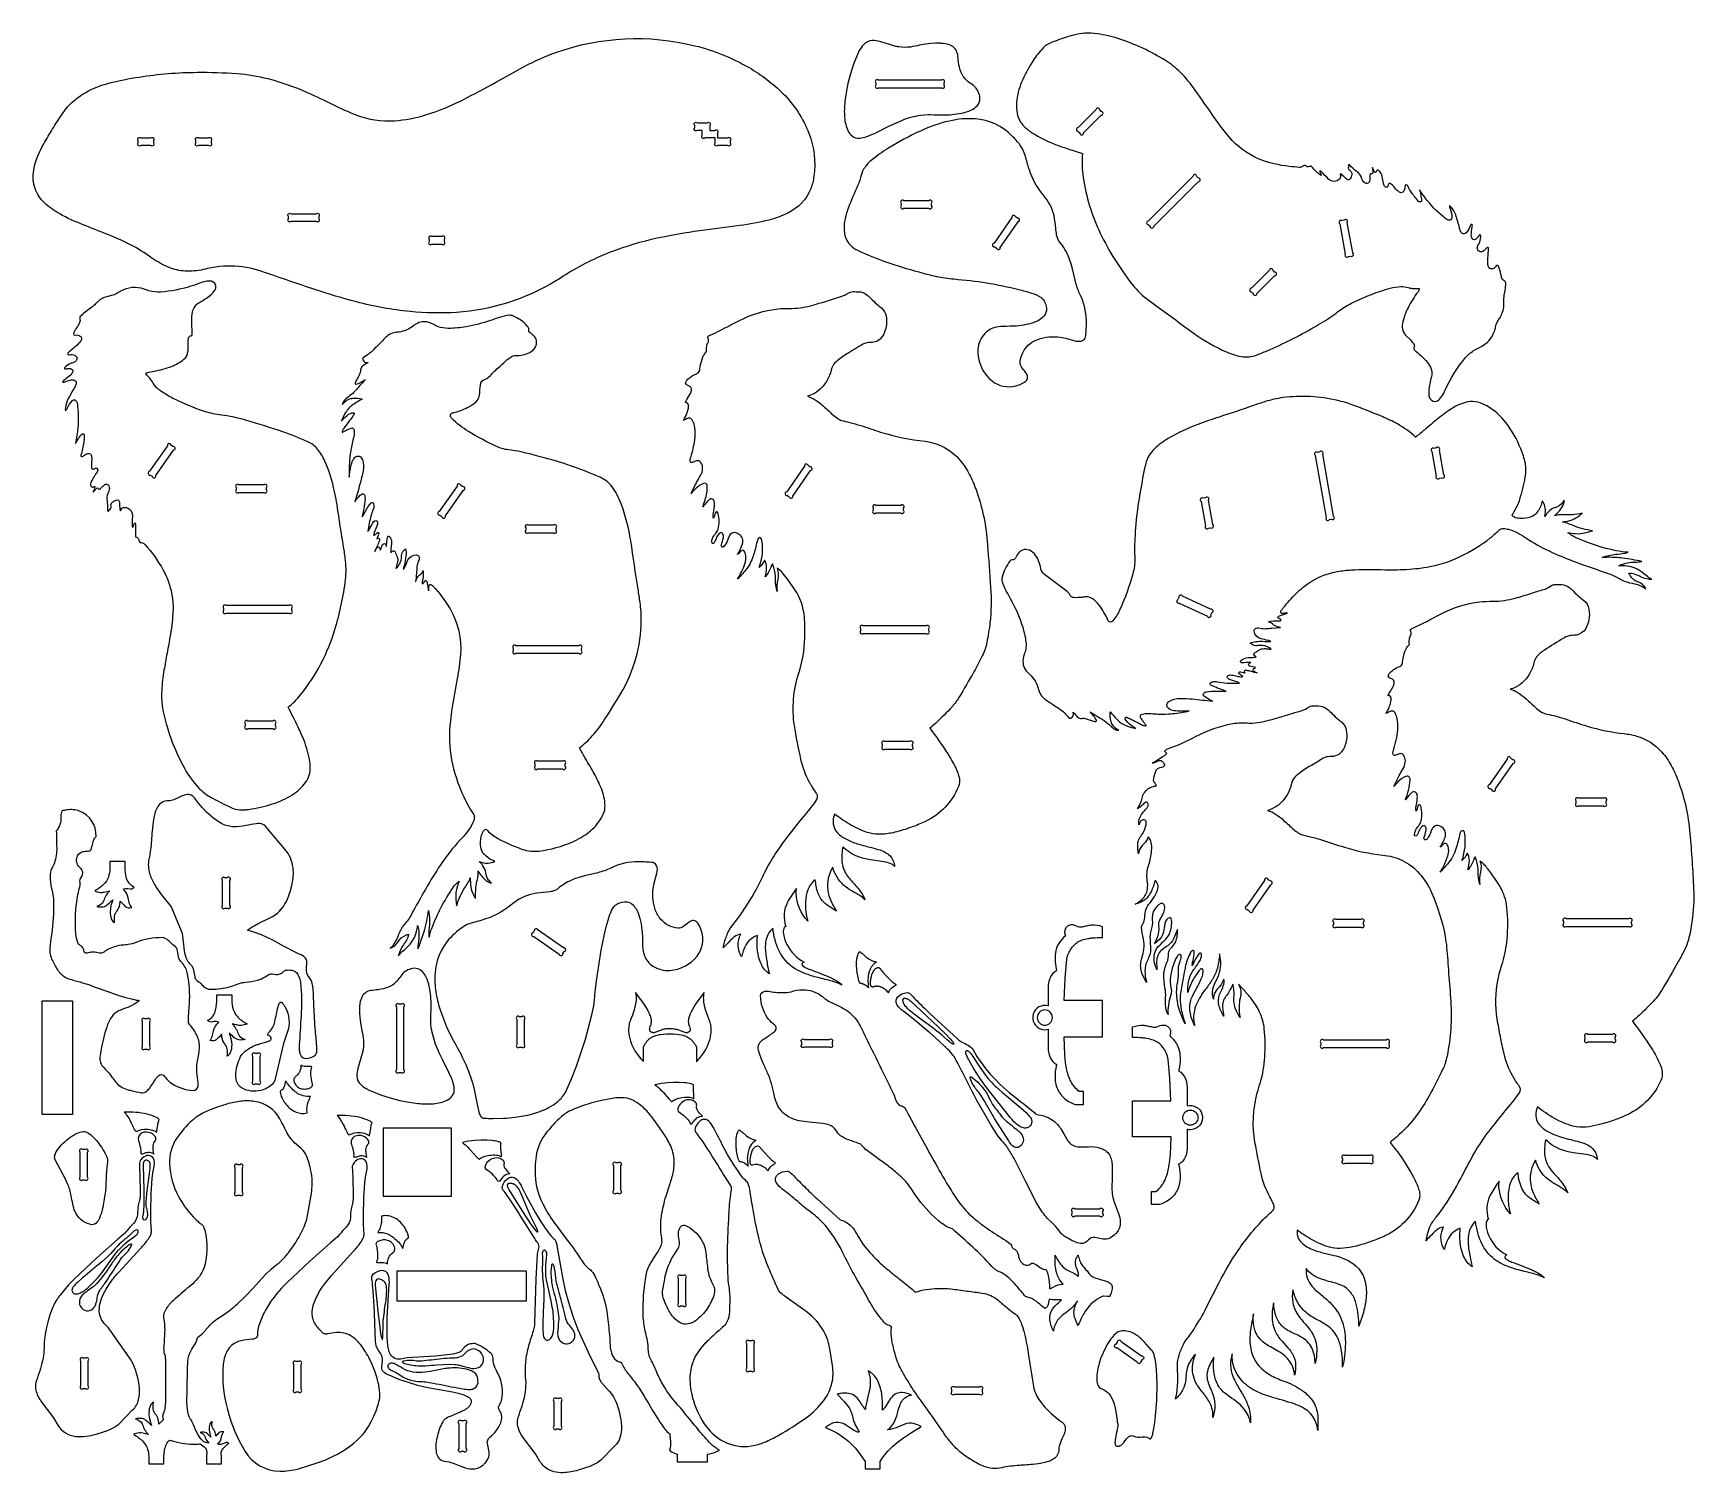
# Model space of a CAD drawing. Extents: x -297 to 360, y -254 to 316.
import ezdxf

# ---------------------------------------------------------------- set-up
doc = ezdxf.new("R2010")
doc.units = 0
doc.header["$MEASUREMENT"] = 0
doc.layers.get('0').update_dxf_attribs({"linetype": 'CONTINUOUS'})

msp = doc.modelspace()

# ---------------------------------------------------------------- linework, layer by layer
for points in [[(207.08, 263.07, 0.472542), (205.62, 262.97, -0.22285), (204.45, 262.59, 0.001624), (200.42, 262.94, -0.068121), (188.54, 265.85, -0.12294), (176.58, 274.67, -0.02381), (170.83, 282.15, 0.001574), (163.21, 293.06, 0.042264), (157.33, 300.16, 0.057419), (151.43, 304.79, 0.061287), (132.9, 313.46, 0.042216), (124.36, 315.39, 0.038891), (119.55, 315.63, 0.053878), (115.18, 314.91, 0.024246), (108.59, 312.83, 0.039203), (105.2, 311.46, 0.093957), (102.42, 309.24, 0.045786), (98.64, 304.14, 0.044522), (94.45, 296.27, 0.075403), (92.5, 288.32, 0.062755), (92.72, 283.91, 0.154552), (95.49, 278.77, 0.054283), (98.85, 276.14, 0.050589), (107.17, 271.94, 0.012561), (112.83, 269.9), (118.55, 268.06, 0.056962), (118.88, 258.58, 0.077991), (125.59, 236.54, 0.031223), (131.38, 226.12, 0.021695), (137.8, 216.81, 0.066128), (143.88, 210.7, 0.012098), (148.18, 207.48, -0.002903), (162.71, 196.88, 0.051664), (175.55, 189.54, 0.066066), (182.15, 187.64, 0.116399), (187.06, 188.21, 0.018336), (191.63, 190.03, 0.02908), (210.22, 199.34, 0.025635), (217.3, 203.75, 0.007028), (220.22, 205.94, -0.046863), (225.8, 209.21, -0.049175), (240.36, 214.76, -0.041508), (244.66, 215.46, -0.094251), (247.45, 215.01, 0.043478), (249.16, 214.72, 0.002725), (251.8, 214.6, -0.170198), (251.36, 213.4, 0.034561), (247.39, 207.07, 0.075272), (245.21, 200.78, 0.078691), (245.17, 198.65, 0.149428), (246.39, 196.26), (248.32, 194.31, -0.036385), (249.78, 192.55, -0.259667), (249.69, 191.32, 0.278525), (249.83, 190.45, 0.074068), (250.63, 189.71, -0.021462), (254.48, 186.13, -0.070209), (256.31, 183.55, -0.156754), (256.77, 180.36, -0.042814), (256.33, 178.42, 0.083035), (255.65, 172.75, 0.099043), (256.08, 171.1, 0.410108), (259, 170.24, 0.121168), (260.81, 172.02, 0.044531), (262.1, 174.49, -0.071518), (270.15, 187.31, -0.083569), (273.89, 190.43, -0.017319), (275.9, 191.39, 0.199218), (281.7, 198.01, 0.033314), (282.03, 199.36, -0.093942), (283.81, 203.22, 0.043112), (284.8, 205.24, 0.07813), (285.29, 208.09, -0.010511), (285.42, 211.46, -0.045257), (285.84, 213.82, 0.050349), (286.06, 216.71, 0.219237), (285.61, 217.69, -0.050899), (284.98, 218.12, -0.141018), (284.33, 219.44, 0.034098), (283.53, 222.75, 0.04051), (283.17, 223.53, 0.540897), (282.27, 223.58, -0.124694), (281.31, 222.61, -0.224341), (279.75, 222.54, -0.20451), (279.2, 223.27, -0.08534), (278.95, 225.12, -0.022348), (279.14, 228.48, 0.004974), (279.21, 230.12, 0.092324), (279.24, 230.69, 0.465358), (278.7, 230.88, 0.142161), (278.2, 230.39, -0.140197), (276.67, 229.23, -0.573079), (274.84, 231.02, -0.097038), (275.49, 232.43, 0.11842), (276.15, 234.97, 0.177577), (276.09, 235.71, 0.309517), (275.73, 235.86, 0.161792), (275.42, 235.53, -0.100321), (274.08, 234.08, -0.478851), (272.6, 234.63, -0.115052), (272.44, 235.79, -0.031602), (272.74, 238.92, 0.072918), (272.87, 239.71, 0.578926), (272.28, 239.94, 0.123345), (272.02, 239.43, -0.130178), (270.39, 236.7, -0.108216), (269.63, 236.3, -0.318296), (268.49, 236.85, -0.094082), (267.79, 238.52, 0.021518), (266.29, 243.77, 0.09786), (264.49, 246.83, 0.03274), (263.84, 247.44, 0.121912), (264.06, 246.21, -0.083977), (264.77, 242.66, -0.265467), (264.3, 241.8, -0.227759), (262.97, 241.88, -0.073492), (261.55, 242.88, -0.063951), (254.18, 250.59, -0.001993), (251.88, 253.74, -0.065814), (252.41, 251.76, -0.033038), (252.74, 249.58, -0.636537), (251.74, 248.99, -0.1072), (251.47, 249.22, -0.02213), (248.75, 252.69, -0.035849), (247.42, 254.98, 0.147773), (246.6, 255.86, 0.117008), (246.18, 254.83, -0.065461), (245.69, 253.21, -0.186611), (244.95, 252.59, -0.236214), (243.76, 252.89, -0.068673), (242.63, 253.98, 0.019958), (240.79, 255.95, 0.052886), (240.4, 256.23, 0.456459), (239.56, 255.68, -0.036884), (239.46, 255.15, -0.319333), (238.7, 254.69, -0.244637), (237.92, 255.46, -0.054525), (237.62, 256.79, 0.026472), (236.98, 259.64, 0.168091), (235.83, 261.36, 0.460719), (234.88, 261.14), (234.8, 260.76, -0.371112), (234.37, 260.6, -0.176591), (233.82, 261.42, 0.077651), (233.42, 262.36, 0.04134), (233.29, 262.52, -0.077471), (233.35, 261.57, -0.024305), (233.47, 260.48, -0.387706), (232.99, 259.92, 0.04491), (232.55, 259.99, 0.281354), (232.37, 259.8, 0.124384), (232.3, 259.07, -0.072041), (232.21, 257.17, -0.534247), (230.29, 256.46, -0.168584), (229.16, 258, 0.199715), (226.88, 261.1, -0.036089), (224.32, 263.44, 0.100537), (224.05, 263.59, 0.324624), (223.76, 263.37, 0.074546), (223.82, 263.11, -0.02832), (223.77, 262.32, 0.217003), (224.19, 261.56, -0.080053), (224.95, 260.79, -0.174452), (225.15, 259.74, -0.120196), (224.52, 257.99, -0.413352), (223.36, 257.78, -0.05516), (222.68, 258.37, -0.039078), (221.31, 259.57, 0.087231), (220.51, 260.04, 0.316019), (220.56, 259.75, -0.317179), (220.32, 258, -0.217836), (218.22, 257.05, -0.214543), (215.89, 257.97, 0.00346), (213.16, 260.82, 0.077735), (212.46, 261.27, 0.105778), (212.76, 260.31, -0.064046), (213.01, 259.69, -0.174397), (212.96, 259.38, -0.098785), (211.62, 260.44, 0.010363), (208.98, 263.12, -0.192388), (208.05, 262.77, -0.226857)], [(-251.88, 228.18, 0.043949), (-259.99, 232.89, 0.018249), (-268.63, 236.58, -0.0052), (-278.14, 240.35, -0.034793), (-287.28, 244.8, -0.071755), (-292.82, 249.16, -0.120399), (-296.18, 254.98, -0.119099), (-296.29, 262.42, -0.081907), (-292.44, 271.95, -0.004649), (-289, 277.8, -0.01167), (-285.41, 283.38, -0.0538), (-281.25, 288.35, -0.058055), (-275.88, 292.21, -0.070925), (-266.82, 295.86, -0.026154), (-254.73, 298.31, -0.038412), (-231.78, 300.18, -0.02244), (-215.92, 299.68, -0.046675), (-203.87, 297.68, -0.041268), (-188.31, 292.26, -0.011292), (-177.87, 287.33, 0.021315), (-168.94, 283.34, 0.109476), (-153.69, 281.02, 0.058378), (-141.45, 283.33, 0.046188), (-125.15, 290.05, 0.008532), (-111.6, 297.39, -0.006303), (-102.12, 302.57, -0.03728), (-89.87, 308.02, -0.147404), (-34.83, 310.71, -0.071157), (-13.39, 302.05, -0.063535), (0.01, 291.81, -0.103883), (10.33, 276.06, -0.125822), (12.27, 259.04, -0.058409), (11.02, 254.08, -0.186899), (2, 244.52, -0.053724), (-5.6, 241.74, -0.029719), (-17, 239.55), (-30.9, 237.74, 0.016937), (-47.49, 234.99, 0.037032), (-65.76, 229.93, 0.052186), (-85.37, 220.49, -0.00447), (-89.97, 217.56, -0.119641), (-129.16, 205.22, -0.042166), (-147.55, 205.55, -0.039221), (-168.71, 209.35, -0.016725), (-185.23, 214.26, -0.00324), (-205.12, 221.03, 0.027526), (-210.85, 222.71, 0.084054), (-222.9, 223.3, 0.027759), (-229.36, 222.16, -0.066396), (-236.55, 221.53, -0.080063), (-242.92, 223, -0.052876), (-249.75, 226.7, -0.008373)], [(77.88, 290.72, 0.184781), (75.42, 294.93, 0.011254), (73.39, 296.43, -0.136454), (70.55, 300.17, -0.060758), (69.5, 304.22, -0.002191), (69.17, 307.23, 0.26826), (66.22, 310.93, 0.07219), (63.48, 311.58, 0.020381), (62.06, 311.67), (60.42, 311.66), (58.57, 311.53), (56.47, 311.28), (54.12, 310.89, -0.008983), (50.51, 310.19, -0.07392), (45.91, 310.22, -0.020643), (44.24, 310.55), (38.37, 312.31, 0.078568), (35.39, 312.75, 0.192811), (31.97, 311.19, 0.07529), (30.11, 308.53, 0.019181), (29.49, 307.23), (27.97, 303.4), (26.72, 299.54), (25.72, 295.73), (25, 292.06), (24.53, 288.6, 0.044501), (24.39, 282.4, 0.08879), (25.83, 276.94, 0.107011), (27.37, 275.01, 0.188625), (30.33, 274.14, 0.071924), (33.26, 274.79, 0.017438), (34.59, 275.3), (36.77, 276.29), (41.6, 278.73), (44.24, 279.99), (47.02, 281.18, -0.059152), (54.48, 283.24), (56.06, 283.41), (57.65, 283.47), (58.46, 283.47, 0.016769), (63.95, 283.31, 0.054486), (71.72, 284.27, 0.057388), (75.25, 285.64, 0.122302), (77.36, 287.56, 0.205506)], [(36.79, 296.01), (36.79, 295.13, 1), (37.85, 294.07), (62.73, 294.07, 1), (63.79, 295.13), (63.79, 296.01, 1), (62.73, 297.07), (37.85, 297.07, 1)], [(116.89, 276.81), (117.51, 276.19, 1), (119.01, 276.19), (125.99, 283.18, 1), (125.99, 284.68), (125.37, 285.3, 1), (123.87, 285.3), (116.89, 278.31, 1)], [(-33.84, 280.21), (-29.96, 280.21, -1), (-28.9, 279.15), (-28.9, 277.21), (-26.96, 277.21, -1), (-25.9, 276.15), (-25.9, 274.21), (-21.89, 274.21, -1), (-20.83, 273.15), (-20.83, 272.27, -1), (-21.89, 271.21), (-25.77, 271.21, -1), (-26.83, 272.27), (-26.83, 274.21), (-30.84, 274.21, -1), (-31.9, 275.27), (-31.9, 277.21), (-33.84, 277.21, -1), (-34.9, 278.27), (-34.9, 279.15, -1)], [(30.03, 256.35, 0.005788), (26.39, 247.91, 0.04105), (24.48, 241.64, 0.080681), (24.33, 236.52, 0.205977), (28.08, 230.66, 0.045633), (29.75, 229.7, 0.024714), (40.74, 225.25, 0.019689), (53.74, 221.21, 0.014897), (60.73, 219.43, 0.031658), (67.76, 218.42, -0.040976), (93.33, 214.29, -0.01316), (98.41, 212.86, -0.054976), (102.16, 211.12, -0.154932), (103.68, 209.16, -0.144626), (104.26, 205.87, -0.175825), (102.79, 203.15, -0.099375), (99.92, 201.43, -0.072382), (92.45, 199.82, -0.016027), (87.21, 199.66, 0.062085), (83.46, 199.07, 0.198695), (78.46, 194.84, 0.162273), (77.24, 187.94, 0.193611), (82.78, 178.08, 0.234306), (92.13, 176.14, 0.074764), (95.64, 177.61, 0.197809), (96.81, 179.11, 0.189058), (96.59, 180.62, 0.050269), (95.62, 182.03, -0.029541), (94.36, 183.76, -0.189313), (93.94, 186.3, -0.273344), (100.9, 194.52, -0.126468), (109.75, 195.37, -0.037935), (115.52, 193.98, 0.078528), (117.6, 193.79, 0.124111), (118.94, 194.29, 0.210924), (119.86, 196.03, 0.022805), (120.13, 202, 0.113445), (117.43, 212.66, -0.045804), (115.78, 217.46), (114.44, 222.99, 0.073707), (111.6, 230.15, 0.03925), (109.52, 233.09, -0.127436), (108.33, 235.82, -0.025077), (108.01, 238.49, 0.032606), (107.31, 243.37, 0.107501), (103.86, 250.65, 0.017551), (102.53, 252.31, -0.087371), (97.56, 261.56, -0.025339), (96.19, 266.33, 0.101212), (93.8, 271.49, 0.048029), (90.78, 274.98, 0.184975), (76.05, 281.77, 0.074535), (65.89, 280.91, 0.050622), (54.46, 276.96, 0.03268), (41.57, 270.07, 0.031792), (34.85, 265.2, 0.086048), (31.94, 261.82, 0.069194), (30.77, 258.59, -0.034224)], [(-254.06, 274.21), (-250.18, 274.21, -1), (-249.12, 273.14), (-249.12, 272.27, -1), (-250.18, 271.21), (-254.06, 271.21, -1), (-255.12, 272.27), (-255.12, 273.14, -1)], [(-231.23, 274.21), (-227.35, 274.21, -1), (-226.29, 273.14), (-226.29, 272.27, -1), (-227.35, 271.21), (-231.23, 271.21, -1), (-232.29, 272.27), (-232.29, 273.14, -1)], [(162.27, 259), (144.68, 241.41, 1), (144.68, 239.91), (145.3, 239.29, 1), (146.8, 239.29), (164.39, 256.88, 1), (164.39, 258.38), (163.77, 259, 1)], [(-194.62, 244.21), (-184.75, 244.21, -1), (-183.68, 243.14), (-183.68, 242.27, -1), (-184.75, 241.21), (-194.62, 241.21, -1), (-195.68, 242.27), (-195.68, 243.14, -1)], [(46.83, 248.34), (46.83, 247.46, 1), (47.89, 246.4), (57.77, 246.4, 1), (58.83, 247.46), (58.83, 248.34, 1), (57.77, 249.4), (47.89, 249.4, 1)], [(90.59, 242.72), (83.59, 232.63, 1), (83.86, 231.15), (84.58, 230.65, 1), (86.05, 230.92), (93.06, 241.01, 1), (92.79, 242.48), (92.07, 242.98, 1)], [(220.4, 240.27), (222.58, 228.19, 1), (223.81, 227.33), (224.68, 227.49, 1), (225.53, 228.72), (223.36, 240.8, 1), (222.12, 241.66), (221.26, 241.5, 1)], [(-138.91, 232.21), (-135.03, 232.21, 1), (-133.97, 233.27), (-133.97, 234.14, 1), (-135.03, 235.21), (-138.91, 235.21, 1), (-139.97, 234.14), (-139.97, 233.27, 1)], [(-254.84, 115.1, 0.095816), (-254.55, 114.31, 0.074993), (-254.36, 114.11, -0.218996), (-253.39, 114.08, -0.095167), (-252.41, 113.31, -0.053438), (-245.33, 103.47, -0.14535), (-241.42, 86.17, -0.028956), (-242.56, 76.75, -0.005522), (-243.88, 69.51, 0.006318), (-245.06, 62.78, 0.028773), (-245.87, 54.61, 0.048976), (-245.51, 48.74, 0.07985), (-236.74, 24.66, 0.060537), (-230.98, 16.88, 0.079086), (-225.71, 13, 0.011573), (-218.46, 9.38, 0.13375), (-212.89, 8.46, 0.020815), (-211.52, 8.62, 0.040692), (-201.99, 10.75, 0.062353), (-194.12, 14.38, 0.092105), (-188.88, 19.25, 0.167821), (-187.03, 25.35, 0.033822), (-187.2, 27.38, 0.054737), (-189.5, 35.81, 0.021849), (-191.83, 41.17, 0.007313), (-195.79, 48.99, 0.049451), (-190.85, 53.93, 0.097663), (-177.28, 79.81, 0.041192), (-173.06, 99.53, 0.06018), (-173.18, 108, 0.009833), (-173.52, 110.46, -0.006092), (-176.08, 126.73, 0.020295), (-177.79, 135.99, 0.047215), (-181.25, 146.41, 0.063203), (-184.17, 151.14, 0.111532), (-188.04, 154.03, 0.026717), (-197.93, 157.96, 0.009504), (-212.26, 162.49, 0.021715), (-218.8, 164.07, 0.016397), (-223.05, 164.67, -0.048691), (-229.32, 166.19, -0.036248), (-240.98, 170.99, -0.029109), (-245.76, 173.82, -0.017176), (-247.66, 175.24, -0.085201), (-248.82, 176.61, 0.024715), (-250.23, 178.83, 0.024807), (-251.72, 180.43, -0.04084), (-252.17, 181.04, -0.205737), (-251.65, 181.34, -0.018216), (-248.86, 181.92, 0.043688), (-241.96, 183.85, 0.072778), (-237.08, 186.64, 0.19757), (-235.43, 189.77, 0.040996), (-235.34, 191.48, 0.003107), (-235.36, 194.06, -0.120974), (-235.02, 195.45, -0.159708), (-234.54, 195.87, -0.058556), (-233.91, 196.06, 0.083041), (-233.73, 197.51, -0.005976), (-233.96, 201.73, -0.067909), (-233.6, 205.46, -0.075212), (-232.75, 207.47, -0.10325), (-231.38, 208.81, 0.016394), (-227.69, 211.15, 0.078168), (-224.88, 213.87, 0.107064), (-224.38, 215.17, 0.391234), (-226.16, 217.5, 0.071232), (-227.29, 217.6, 0.075225), (-229.75, 217.13, -0.007461), (-234.36, 215.52, -0.060746), (-246.27, 213.25, -0.089836), (-250.88, 213.77, -0.022613), (-252.78, 214.42, 0.215682), (-262.09, 213.6, 0.02234), (-263.53, 212.71, -0.049527), (-264.68, 212.22), (-267.67, 211.42, 0.101395), (-271.04, 209.54, 0.026856), (-271.99, 208.55, -0.031627), (-273.44, 207.25), (-276.63, 204.88, 0.052199), (-278.07, 203.53, 0.299828), (-278.19, 202.44, -0.156841), (-278.19, 201.57, -0.077227), (-278.86, 200.16, 0.019178), (-280.21, 198.02, 0.042434), (-280.67, 196.95, 0.201865), (-280.57, 196.33, 0.280055), (-280.17, 196.2, -0.216956), (-278.07, 195.84, -0.214003), (-277.53, 194.89, -0.175325), (-278.17, 193.48, -0.041328), (-280.55, 191.18, 0.005071), (-282.4, 189.6, 0.096947), (-282.95, 189.1, 0.440139), (-282.79, 188.54, 0.184973), (-282.31, 188.47, -0.13039), (-280.25, 188.28, -0.302127), (-279.4, 187.05, -0.279955), (-279.94, 185.75, -0.067393), (-280.37, 185.51, -0.020218), (-281.7, 185.08, 0.148736), (-284.3, 183.24, 0.304116), (-284.31, 182.95, 0.304116), (-284.05, 182.83, -0.057256), (-282.12, 183.02, -0.183471), (-281.2, 182.65, -0.336207), (-281.08, 181.52, -0.093975), (-282.71, 179.74, 0.010768), (-284.51, 178.37, 0.135226), (-285.03, 177.6, 0.211645), (-284.4, 177.64, -0.062615), (-281.74, 178.47, -0.060972), (-280.72, 178.48, -0.163249), (-279.89, 178.02, -0.183357), (-279.69, 177.28, -0.097747), (-280.08, 176, -0.025023), (-280.88, 174.59, 0.003797), (-282.8, 171.11, 0.091572), (-283.96, 167.48, 0.070734), (-283.9, 166.33, 0.130312), (-283.29, 167.15, -0.078542), (-281.17, 170.36, -0.235724), (-280.24, 170.61, -0.150607), (-279.76, 170.24, -0.127587), (-279.26, 169.23, -0.038908), (-279.09, 167.83, -0.055536), (-279.04, 159.61, -0.021613), (-279.92, 153.37), (-278.82, 155.26, -0.027598), (-277.92, 156.52, -0.048062), (-277.34, 157.1, -0.518481), (-276.58, 156.89, -0.085893), (-276.52, 156.1, -0.049411), (-276.68, 153.82, -0.033118), (-277.79, 148.73, 0.179453), (-277.67, 148.21, 0.259467), (-277.35, 148.18, 0.078898), (-276.62, 148.65, -0.059687), (-275.05, 149.38, -0.242789), (-274.07, 149.21, -0.153887), (-273.55, 148.04, -0.056215), (-273.57, 146.3, 0.029849), (-273.64, 143.79, 0.643021), (-272.53, 143.32, -0.32615), (-271.46, 143.54, -0.327713), (-271.14, 142.78, -0.123703), (-271.98, 141.17, 0.051324), (-272.75, 139.95, 0.044607), (-273.73, 138.34, 0.164112), (-273.91, 136.52, 0.415618), (-273.15, 136.11, -0.012072), (-272.62, 136.31, -0.127513), (-272.33, 136.31, -0.124142), (-272.6, 135.16), (-272.84, 134.61, 0.059832), (-273, 134.03, 0.048074), (-272.12, 135.05, -0.063431), (-271.65, 135.58, -0.107144), (-271.25, 135.76, -0.276164), (-270.91, 135.6, 0.08354), (-270.7, 135.3, 0.281542), (-270.43, 135.28, 0.110862), (-269.79, 135.84, -0.035105), (-268.39, 137.07, -0.244789), (-267.26, 137.16, -0.184927), (-266.74, 136.55, -0.192746), (-266.72, 134.65, -0.054575), (-267.2, 133.6, 0.180076), (-267.46, 130.66, -0.04595), (-267.3, 127.74, 0.072881), (-267.12, 126.5, 0.311275), (-266.95, 126.63, -0.114641), (-266.38, 127.16, 0.201899), (-265.88, 127.99, 0.035248), (-265.91, 128.97, -0.228913), (-265.15, 130.31, -0.136638), (-263.3, 131.01, -0.33239), (-262.75, 130.6, -0.094938), (-262.51, 129.54, 0.029527), (-262.39, 127.5, 0.038184), (-262.21, 126.72, 0.203815), (-262.02, 126.9, -0.297837), (-260.91, 128, -0.195538), (-258.99, 127.61, -0.242876), (-257.48, 125.35, -0.040777), (-257.46, 123.7, 0.0158), (-257.51, 120.69, 0.241284), (-257.3, 120.22, 0.064308), (-257.08, 120.64, -0.04474), (-256.71, 121.54, -0.099132), (-256.39, 121.9, -0.091287), (-256.2, 120.99, -0.006054), (-256.24, 116.41, -0.277732), (-255.03, 115.61, -0.07016)], [(192.47, 221.78), (185.48, 214.8, 1), (185.48, 213.3), (186.1, 212.68, 1), (187.6, 212.68), (194.59, 219.66, 1), (194.59, 221.16), (193.97, 221.78, 1)], [(10.62, 19.14, -0.072368), (7.14, 28.45, -0.013019), (4.55, 41.82, -0.116204), (6.31, 62.5, 0.073879), (8.68, 76.35, 0.02178), (8.55, 84.7, 0.113228), (5.6, 94.11, 0.019313), (4.57, 95.76, 0.010285), (0.28, 101.69, 0.049822), (-0.89, 102.96, 0.02213), (-2.22, 104.05, -0.137475), (-2.03, 99.64, 0.09706), (-2.26, 94.75, -0.080757), (-2.91, 99.8, 0.080103), (-3.62, 104.28, 0.016507), (-4.11, 105.71, 0.058574), (-4.46, 105.11, -0.04715), (-6, 101.91, -0.039815), (-7.02, 100.54, 0.081273), (-6.44, 104.26, 0.107299), (-7.2, 107.19, -0.101159), (-9.39, 104.27, 0.133809), (-8.28, 115.01, 0.104396), (-8.71, 115.93, 0.4885), (-9.59, 115.88, 0.073098), (-10.09, 115, 0.034147), (-10.54, 113.29, -0.030418), (-12.03, 108.07, -0.093737), (-15.22, 102.74, -0.010797), (-16.59, 101.18, 0.011618), (-17.93, 99.61, 0.04554), (-15.03, 105.78, 0.110313), (-14.66, 109.04, 0.102475), (-15.3, 110.79, 0.330465), (-16.09, 111.01, 0.128215), (-17.03, 110.37), (-17.49, 109.89, -0.056296), (-17.99, 109.48, 0.05712), (-16.09, 113.27, 0.063771), (-15.82, 114.73, 0.204711), (-16.63, 116.76, 0.1186), (-18.53, 118, 0.317363), (-20.81, 117.3, 0.087814), (-21.63, 115.74, -0.086223), (-23.04, 112.94, -0.115707), (-23.79, 112.32, -0.375476), (-24.19, 112.45, -0.193366), (-24.3, 113.39, 0.006299), (-23.59, 115.71, 0.15773), (-23.7, 117.5, 0.45588), (-25, 117.84, 0.121773), (-26.08, 116.53, 0.025354), (-26.79, 114.83, -0.091876), (-27.41, 113.87, -0.644123), (-28.11, 114.14, -0.192504), (-27.39, 116.83, -0.021205), (-26.48, 117.9, 0.099279), (-25.66, 119.53, 0.134086), (-25.63, 125.61, 0.148282), (-26.03, 126.29, 0.394868), (-26.47, 126.24, 0.087766), (-26.92, 125.31, -0.019707), (-27.21, 124.25, -0.066465), (-27.45, 123.76, -0.101817), (-27.56, 125.02, 0.005332), (-27.05, 128.5, 0.032812), (-27.01, 129.78, 0.156324), (-27.51, 131.07, 0.364394), (-28.94, 131.24, 0.075758), (-30.51, 129.76, -0.004678), (-31.73, 128.27, 0.04602), (-30.07, 133.84, 0.072516), (-29.95, 136.67, 0.251245), (-30.54, 137.53, 0.181791), (-31.42, 137.51, 0.107855), (-34.38, 135.65, 0.048237), (-36.27, 133.53, -0.025583), (-33.83, 138.55, 0.036002), (-32.22, 141.46, 0.11715), (-31.75, 143.95, 0.200358), (-32.91, 146.24, 0.272059), (-34.29, 146.43), (-35.56, 145.9, -0.154473), (-36.24, 145.8, -0.187571), (-36.51, 146, -0.199731), (-36.68, 147.07, -0.029204), (-36.36, 148.14, 0.03816), (-34.89, 154.73, 0.063897), (-34.87, 159.7, 0.069224), (-35.6, 162.21, 0.119133), (-36.33, 163.13, 0.20942), (-37.42, 163.34, 0.100137), (-38.79, 162.68, -0.131398), (-39.38, 162.43, -0.048161), (-38.73, 163.73, 0.073856), (-37.47, 166.89, 0.076446), (-37.4, 168.52, 0.160887), (-37.8, 169.24, 0.128942), (-38.55, 169.5, -0.119306), (-38.39, 170.02, 0.013318), (-36.81, 172.72, 0.058599), (-36.19, 174.3, 0.157944), (-36.25, 175.31, 0.110707), (-36.59, 175.71, 0.041932), (-37.89, 176.47, -0.20133), (-38.51, 177.16, -0.147883), (-38.47, 177.61, -0.074235), (-38.13, 178.16, -0.115424), (-35.11, 180.5, 0.025639), (-33.82, 181.11, 0.239771), (-32.9, 182.47), (-32.67, 184.04, -0.049589), (-31.64, 187.57, -0.090983), (-30.18, 189.68, -0.033442), (-30.16, 191.83, -0.107902), (-29.62, 193.33, 0.175256), (-29.45, 194.51, 0.062824), (-29.75, 195.11, -0.395309), (-29.51, 195.78, -0.026388), (-27.61, 196.7, 0.017821), (-20.14, 200.54, -0.038158), (-11.27, 204.53, -0.087709), (2.65, 206.79, 0.064684), (10.92, 207.82, 0.012478), (13.13, 208.43, 0.001256), (22.96, 211.44, 0.078682), (26.09, 212.99, -0.153023), (28.42, 213.44, 0.00732), (30.75, 213.28, -0.123438), (32.37, 212.74, -0.04468), (34.2, 211.33, -0.006183), (36.53, 209.04, 0.021229), (39.07, 206.95, -0.173316), (40.87, 203.72, -0.124233), (40.54, 198.23, -0.105892), (38.93, 195.11, -0.23034), (34.73, 193.31, 0.138003), (31.69, 192.62, 0.001332), (25.31, 188.78, 0.04333), (20.91, 185.58, 0.107282), (19.45, 183.56, 0.042863), (19.1, 182.19, -0.04307), (18.5, 180.47, -0.063856), (16.25, 176.41, -0.162699), (9.72, 172.02, -0.08012), (13.23, 170.33, -0.035438), (15.58, 168.52, -0.002832), (19.68, 164.81, 0.030554), (21.68, 163.22, 0.073925), (23.26, 162.48, 0.01298), (26.43, 161.69, -0.012643), (30.79, 160.46, -0.003217), (38.61, 157.89, 0.050106), (56.28, 154.23, -0.190981), (70.16, 146.63, -0.060071), (73.9, 140.99, -0.033689), (76.43, 135.1, -0.070329), (81.01, 113.26, 0.000867), (82.18, 96.34, -0.045678), (81.96, 82.45, -0.017739), (80.72, 74.68, -0.063722), (78.93, 69.38, -0.013917), (75.6, 63.04, -0.005028), (69.64, 52.84, -0.037354), (67.11, 49.37, -0.02405), (60.36, 42.61, -0.011954), (58.09, 40.67, -0.020298), (65.25, 30.64, -0.030212), (68.42, 25.01, -0.052109), (69.83, 20.95, -0.150271), (69.53, 17.69, -0.187965), (56.19, 3.73, -0.028023), (50.84, 1.54, -0.02766), (44.31, -0.46, -0.043257), (38.9, -1.25, -0.067309), (34.5, -0.83, -0.060689), (27.22, 2.25, -0.039676), (20.48, 6.77, 0.299532), (21.58, -0.69, 0.087), (25.38, -3.37, 0.045821), (30.01, -5.15, 0.011316), (35.11, -6.52, -0.010703), (38.45, -7.45, -0.074593), (41.53, -8.99, -0.174765), (44.03, -12.84, -0.037408), (44.23, -14.04, 0.113296), (42.71, -12.91, 0.068641), (39.95, -12.1), (34.62, -11.35, -0.047579), (29.62, -10.06, -0.109363), (23.8, -6.2, 0.076069), (23.35, -11.98, 0.12384), (25.23, -17.33, 0.039931), (28.39, -21.04, -0.044461), (31.31, -24.79, -0.048674), (32.49, -27.24, 0.073284), (30.43, -25.51, 0.011531), (27.37, -23.7, -0.042965), (24.18, -21.49, -0.149929), (19.75, -14.27, 0.167713), (17.74, -23.36, 0.073265), (18.95, -27.49, 0.03001), (20.13, -29.82, 0.012807), (21.25, -31.68, 0.010715), (18.27, -29.82, -0.178967), (13.88, -24.36, -0.039776), (13.2, -21.81, -0.013692), (12.79, -19.25, 0.14529), (9.85, -23.27, 0.073676), (8.94, -27.8, 0.090771), (9.85, -35.59, -0.17418), (5.28, -24.65, -0.04076), (5.38, -22.65, 0.046058), (1.89, -28.08, 0.203272), (1.12, -37.7, 0.19202), (0.57, -38.17, 0.154062), (0.17, -40.03, 0.103542), (1.57, -44.86, 0.154317), (8.37, -51.81, 0.083761), (7.64, -52.31, 0.389363), (7.8, -53.18, 0.067936), (10.03, -54.43, -0.001676), (17.34, -57.27, -0.040309), (21.29, -59.23, -0.06865), (23.34, -60.91, 0.061537), (19.63, -59.4, 0.006694), (13.79, -57.92, -0.026967), (8.7, -56.33, -0.041157), (4.81, -54.43, -0.144989), (-1.45, -47.39, -0.089004), (-3.96, -38.42, 0.178602), (-6.83, -44.01, 0.039721), (-6.95, -45.98, 0.038641), (-6.4, -51.27, 0.00965), (-5.36, -56.49, -0.13299), (-8.62, -52.47, -0.064005), (-9.8, -48.56, -0.05419), (-10.17, -43.57, -0.018679), (-10.04, -41.25, 0.198126), (-14.98, -45.62, 0.041469), (-15.89, -47.94, 0.016575), (-16.37, -49.74, -0.261117), (-16.63, -40.75, 0.11613), (-19.24, -41.82, 0.032512), (-20.97, -43.43, -0.008994), (-23.65, -46.22, 0.03751), (-23.09, -43.84, -0.033272), (-22.71, -42.59, -0.003632), (-21.88, -40.47, -0.051996), (-20.56, -38.14), (-17.89, -34.6, 0.039199), (-9.23, -20.61, 0.003776), (-7.12, -16.24, -0.030703), (-3.01, -9.13, -0.02348), (5.11, 1.91, -0.002814), (11.64, 9.88, 0.043735), (13.44, 12.49, 0.187406), (13.69, 14.21, 0.069781), (13.48, 14.68, -0.013916), (11.28, 17.99, -0.012968)], [(-140.23, 95.06, 0.020055), (-140.08, 96.76, -0.060136), (-139.92, 97.32, -0.279762), (-139.47, 97.6, -0.168932), (-138.62, 97.11, -0.051067), (-131.72, 87.96, -0.155047), (-127.59, 69.83, -0.027928), (-128.87, 60.39, 0.007238), (-130.98, 48.41, 0.028967), (-131.94, 39.18, 0.074267), (-130.29, 24.7, 0.066044), (-124.5, 10.09, 0.007906), (-122.37, 6.61, -0.162679), (-122.11, 5.14, -0.070518), (-122.75, 3.22, -0.057693), (-124.82, -0.17, -0.026489), (-127.82, -3.6, 0.042284), (-135.43, -13.23, 0.018242), (-141.49, -23.03, 0.004023), (-146.97, -32.91, -0.060794), (-149.93, -37.04, 0.086601), (-152.22, -41.14, -0.090637), (-154.69, -45.6, -0.02392), (-155.39, -46.34, 0.188182), (-152.27, -43.8, -0.175135), (-149.28, -41.16, -0.023184), (-148.19, -40.76, -0.118251), (-148.98, -43.17, -0.031794), (-149.84, -44.45, 0.026785), (-151.21, -46.67, 0.077026), (-152.1, -49.36, -0.067616), (-151.03, -48.01, -0.008769), (-148.81, -46.06, 0.156776), (-145, -39.67, 0.033382), (-144.59, -37.37, -0.079371), (-144.07, -40.47, -0.054201), (-144.36, -44.61, 0.053871), (-144.46, -46.6, 0.038903), (-144.11, -45.8, 0.009287), (-141.98, -39.73, 0.050482), (-140.26, -31.45, -0.069148), (-139.85, -34.76, -0.028796), (-140.05, -39.37, 0.067967), (-139.96, -41.96, -0.036164), (-138.98, -38.51, -0.058782), (-130.74, -22.65, -0.049387), (-128.95, -20.49, -0.026304), (-128.17, -19.82, 0.124774), (-129.37, -27.49, 0.020766), (-129.13, -29.57, -0.073825), (-125.65, -22.06, 0.009793), (-124.3, -19.97, 0.084693), (-123.73, -18.46, 0.019747), (-123.5, -22.05, 0.082244), (-122.34, -25.45, 0.019063), (-121.63, -26.7, -0.036325), (-121.48, -22.29, -0.026425), (-120.87, -19.19, 0.066476), (-120.62, -15.76, 0.096788), (-117.36, -19.62, 0.116157), (-115.32, -20.57, -0.026073), (-116.44, -19.4, -0.15081), (-117.56, -16.53, 0.138701), (-118.72, -13.67, 0.056276), (-120.26, -11.95, 0.093564), (-116.59, -12.66, 0.139041), (-114.06, -11.9, -0.116903), (-117.56, -9.78, -0.168219), (-119.55, -6.48, -0.083923), (-119.37, -2.09, -0.066568), (-118.64, -0.21, -0.142693), (-117.59, 0.77), (-117.39, 0.67, -0.047693), (-116.92, 0.22, 0.054516), (-112.77, -2.89, 0.038172), (-103.04, -7.21, 0.108398), (-96.51, -7.87, 0.073413), (-83.12, -4.2, 0.05551), (-76.86, -0.47, 0.090073), (-71.83, 5.23, 0.049961), (-70.72, 7.65, 0.094579), (-70.42, 10.97, 0.082812), (-72.18, 17.7, 0.025033), (-75.12, 23.52, 0.004518), (-78.37, 29.17, -0.00947), (-80.48, 32.97, 0.049697), (-75.45, 37.65, 0.044365), (-70.53, 44.14, 0.001614), (-64.18, 54.42, 0.132861), (-56.02, 83.33, 0.036087), (-56.51, 90.5, 0.008147), (-57.31, 95.74, -0.001421), (-60.19, 114.8, 0.05004), (-64.03, 129.54, 0.065672), (-67.57, 136.22, 0.131686), (-72.32, 140, 0.038454), (-95.99, 148.13, 0.009692), (-103.63, 150.02, 0.030801), (-108.64, 150.82, -0.082097), (-113.56, 152.27, -0.023289), (-124.37, 158.05, -0.062484), (-131.11, 163.34, -0.224886), (-131.57, 164.65, -0.22693), (-131.07, 165.3, -0.063935), (-129.74, 165.7, 0.056796), (-123.95, 168.04, 0.022015), (-122.45, 168.99, 0.086352), (-120.59, 170.92, 0.078374), (-120.17, 171.95, 0.057276), (-119.99, 173.76, -0.066349), (-119.5, 177.31, -0.262842), (-118.14, 178.64, 0.125745), (-116.32, 179.71, 0.013785), (-114.62, 181.43, -0.016765), (-112.63, 183.26, 0.008728), (-109.77, 185.97, -0.036794), (-107.49, 187.66, -0.132068), (-105.84, 188.13, 0.121768), (-100.15, 189.39, 0.149683), (-97.85, 191.58, 0.340256), (-98.73, 196.12, 0.038056), (-99.96, 197.06, -0.293732), (-100.57, 198.61, 0.147455), (-100.67, 199.13, 0.061954), (-101.06, 199.69, 0.077099), (-103.87, 202.2, 0.062198), (-106.82, 203.84, 0.092639), (-108.25, 204.06, 0.046621), (-112.22, 203.21, 0.014622), (-115.69, 202.01, -0.039554), (-125.31, 199.48, -0.041544), (-132.48, 198.89, -0.077366), (-136.47, 199.54, -0.056515), (-138.15, 200.41, 0.126943), (-141.97, 201.53, 0.122538), (-144.66, 200.87, 0.046323), (-146.73, 199.52, -0.151902), (-152.78, 197.35, 0.116374), (-155.96, 196.36, 0.045546), (-156.79, 195.73, 0.026568), (-158.03, 194.46, -0.014231), (-161.42, 191.03, -0.092538), (-166.01, 187.42, 0.371042), (-166.3, 186.71, 0.244214), (-165.17, 185.42, 0.09846), (-164.19, 185.35, -0.168317), (-164.46, 185.1, 0.048055), (-166.44, 183.87, 0.206494), (-167.12, 182.48, -0.101644), (-167.63, 180.55, -0.027936), (-168.66, 178.67), (-169.02, 178, 0.042583), (-169.3, 177.29, 0.343745), (-169.11, 176.84, 0.169579), (-168.95, 176.82, 0.080991), (-167.02, 177.62, -0.014851), (-165.22, 178.69, 0.010857), (-168.28, 175.21, -0.065233), (-172.47, 171.43, 0.135819), (-174.16, 169.37, 0.044205), (-174.35, 168.76, -0.131503), (-171.78, 170.9, -0.094186), (-170.21, 171.23, -0.090596), (-166.47, 170.9, 0.033538), (-170.55, 168.36, 0.101146), (-173.32, 165.16, 0.029393), (-174.74, 162.24, -0.021218), (-172.45, 164.43, -0.11125), (-170.56, 165.42, -0.064504), (-170.07, 165.5, -0.206741), (-169.71, 165.32, -0.213385), (-169.71, 165.13, -0.091645), (-170.8, 163.28, 0.02779), (-172.07, 161.61), (-173.4, 159.94, 0.077474), (-174.26, 158.41, 0.042437), (-174.42, 157.79, 0.157578), (-174.02, 157.92, -0.067802), (-170.77, 159.44, -0.49619), (-169.64, 158.67, -0.082601), (-169.83, 155.97, 0.01182), (-171.03, 150.64, 0.024523), (-171.41, 147.68, 0.018698), (-171.67, 141.93, 0.01221), (-171.63, 140.01, -0.016518), (-170.94, 144.28, -0.051017), (-170.16, 146.7, -0.097515), (-169.29, 147.9, -0.221721), (-167.69, 148.32, -0.178184), (-166.84, 147.73, -0.093771), (-166.4, 146.87, -0.112098), (-166.15, 142.48, -0.023806), (-167.37, 137.3, -0.005214), (-169.44, 130.21, -0.052751), (-167.27, 132.89, -0.09292), (-166.44, 133.4, -0.404011), (-165.56, 133, -0.09675), (-165.45, 132.62, -0.06484), (-165.45, 130.19, -0.017261), (-165.76, 128.1, -0.009702), (-166.55, 124.29, 0.042015), (-165.67, 125.6, -0.031868), (-163.49, 129.26, -0.028481), (-162.94, 129.92, -0.238253), (-162.35, 130.06, -0.180148), (-162.16, 129.89, -0.108056), (-161.89, 128.91, 0.007815), (-161.83, 127.9, 0.062107), (-163.53, 122.64), (-164.21, 118.55, 0.04252), (-163.77, 119.22, -0.025694), (-161.87, 122.48, -0.314724), (-161.03, 122.84, -0.314724), (-160.39, 122.17, -0.098845), (-160.7, 120.65, 0.016331), (-161.71, 118.11, 0.078647), (-161.92, 116.78, -0.048034), (-161.08, 117.51, -0.080617), (-160.29, 118.11, -0.094315), (-160.06, 118.15, -0.318948), (-159.95, 117.96, -0.115287), (-160.11, 116.99, 0.017906), (-160.67, 115.59, -0.134192), (-160.03, 115.83, -0.357321), (-159.64, 115.51, -0.141261), (-159.7, 114.87, -0.025304), (-160.56, 112.75, 0.007077), (-161.5, 110.66, -0.077116), (-160.87, 111.8, -0.108775), (-160.45, 112.33, -0.441145), (-159.64, 112.11, -0.068952), (-159.31, 111.19, 0.080591), (-159.05, 111.71, -0.058547), (-158.39, 113.34, -0.268217), (-157.67, 113.75, -0.235272), (-157.29, 113.49, -0.061369), (-157.06, 112.96, 0.04748), (-156.93, 112.66, -0.011897), (-156.62, 115.46, -0.058015), (-156.33, 116.53, -0.439069), (-155.78, 116.61, -0.154183), (-155.51, 116.3, -0.039773), (-155.04, 115.4, -0.092947), (-154.86, 114.23, -0.026314), (-155.15, 111.85, 0.087976), (-155.1, 110.18, -0.169244), (-154.29, 110.93, -0.264153), (-153.71, 110.8, -0.119066), (-153.49, 110.52, -0.013223), (-152.59, 108.32, -0.107195), (-152.44, 106.89, -0.019475), (-152.57, 106.15, -0.01655), (-153.21, 103.87, 0.098263), (-152.54, 104.44, 0.186868), (-150.88, 108.99, -0.210185), (-150.05, 111.03, -0.008874), (-149.39, 111.64, -0.099701), (-149.17, 109, -0.037307), (-149.91, 104.93, 0.013695), (-150.24, 103.5, 0.101055), (-149.55, 104.48, -0.005312), (-148.39, 107.32, -0.303668), (-145.05, 109.28, -0.507385), (-143.97, 107.42, 0.091481), (-144.81, 104.6, 0.010378), (-145.02, 101.91, -0.004204), (-145.34, 98.66, -0.08858), (-144.46, 100.62, -0.104722), (-143.5, 101.49, 0.158353), (-142.35, 103.08, -0.053272), (-142.33, 101.32, -0.024415), (-142.75, 98.64, 0.088623), (-142.78, 98.13, 0.089337), (-142.7, 97.88, 0.108049), (-141.95, 98.51, -0.011557), (-141.34, 99.27, -0.176586), (-140.96, 98.76, -0.034364), (-140.71, 97.85, -0.01041), (-140.42, 95.99, 0.023915)], [(199.65, 86.27, 0.110249), (198.89, 86.27, -0.069357), (197.51, 86.13, -0.254375), (197.06, 86.48, -0.195347), (197.24, 87.36, -0.057062), (198, 88.28, -0.030217), (203.08, 94, -0.049401), (209.02, 98.71, -0.098063), (219.52, 102.69, -0.03105), (225.06, 103.34, -0.015742), (230.67, 103.5, 0.005027), (242.96, 103.43, 0.026987), (252.86, 104.1, 0.079211), (267.78, 108.53, 0.058894), (279.95, 115.99, 0.023117), (283.34, 118.98, -0.200838), (285.18, 119.73, -0.055662), (287.21, 119.39, -0.068955), (291.96, 117.34, -0.011762), (295.15, 115.29, 0.035064), (304.44, 110.27, 0.020584), (313.9, 106.37, 0.005771), (326.56, 101.95, -0.041071), (330.46, 100.26, -0.005465), (331.9, 99.41, 0.085659), (336.15, 98.08, -0.045794), (339.41, 97.1, -0.056107), (341.53, 95.9, 0.194944), (338.24, 98.64, -0.035562), (337.04, 99.25, -0.096281), (335.57, 100.72, -0.02853), (334.78, 102.02, -0.11021), (336.93, 101.78, -0.030312), (339.62, 100.64, 0.053777), (342.48, 99.76, 0.047181), (343.94, 99.66, -0.07172), (342.14, 100.69), (340.07, 102.37, 0.139602), (334.14, 104.86, 0.051487), (330.82, 104.98, -0.055295), (332.05, 105.54, -0.086417), (337.88, 106.45, 0.046557), (339.92, 106.71, 0.01708), (332.29, 108, 0.030831), (326.61, 108.32, 0.017956), (324.24, 108.21, -0.06024), (326.87, 109.09, -0.023435), (329.62, 109.52, -0.0035), (333.03, 109.93, 0.077372), (334.55, 110.35, -0.042001), (329.81, 110.92, -0.050983), (314.32, 115.84, -0.058466), (310.68, 118.07, 0.021741), (313.57, 117.69, 0.075188), (317.75, 118.1, 0.02481), (320.46, 118.85, -0.072462), (312.76, 120.85, 0.002512), (310.37, 121.86, 0.084174), (308.58, 122.24, 0.028857), (312.29, 123.17, 0.084355), (315.29, 124.88, 0.016017), (316.33, 125.73, -0.076831), (308.64, 125.19, 0.033953), (307.23, 125.13, 0.016224), (305.38, 124.84, 0.116639), (308.92, 129.37, 0.10824), (309.19, 130.89, -0.160307), (306.48, 128.27, -0.020077), (305.22, 127.84, 0.118622), (303, 126.35, 0.056735), (301.57, 124.52, 0.071798), (301.7, 127.85, 0.112281), (300.88, 130.09, 0.042976), (300.44, 130.62, -0.127297), (298.7, 126.43, -0.139663), (296.47, 124.46, -0.103129), (291.68, 123.69, -0.070306), (289.61, 124.13, -0.139531), (288.55, 124.99, 0.031574), (290.73, 128.83, 0.033688), (291.65, 131.25, 0.027922), (293.81, 139.96, 0.089098), (293.84, 145.55, 0.043241), (292, 151.22, 0.069097), (286.14, 161.64, 0.099062), (278.59, 168.18, 0.055164), (274.94, 169.67, 0.114018), (270.93, 169.77, 0.083585), (264.94, 167.29, 0.031644), (259.33, 163.25, 0.006245), (254.01, 158.8, -0.012228), (250.42, 155.9, 0.060098), (243.2, 161.07, 0.032892), (237.1, 164, 0.012103), (224.83, 168.8, 0.096467), (203.27, 171.92, 0.018174), (197.9, 171.49, 0.043455), (190.87, 169.9, 0.013124), (186.3, 168.39, -0.004811), (172.63, 163.8, 0.006416), (164.22, 160.91, 0.044644), (152.48, 155.34, 0.051416), (147.02, 151.22, 0.145762), (143.57, 145.3, 0.017655), (143.17, 143.58, 0.01655), (140.37, 127.52, 0.020828), (139.27, 115.69, 0.022262), (139.28, 107.78, -0.070317), (138.49, 101.79, -0.036845), (133.38, 87.63, -0.068792), (130.6, 83.23, -0.091833), (129.98, 82.77, -0.327512), (128.94, 83.06, -0.072774), (128.66, 83.45, 0.053577), (125.17, 89.37, 0.079339), (122.37, 92.03, 0.152945), (119.86, 92.69, 0.027119), (118.32, 92.48, -0.042613), (115.28, 92.37, -0.250257), (113.55, 93.42, 0.130871), (112.01, 95.22, -0.021834), (103.56, 101.58, -0.141466), (102.02, 103.92, 0.136385), (99.53, 109.68, 0.168818), (96.8, 111.34, 0.167635), (94.28, 110.94, 0.129787), (92.76, 109.34, 0.018982), (92.21, 108.27, -0.151925), (91.47, 107.49, -0.072325), (90.76, 107.34, 0.165154), (89.87, 106.79, 0.109853), (86.75, 100.51, 0.077887), (86.71, 99.14, 0.043691), (87.27, 97.33, 0.031225), (88.54, 94.56, -0.014432), (91.83, 88.51, -0.055078), (95.63, 78, -0.025038), (96.19, 74.84, -0.062536), (96.11, 71.94, -0.050482), (95.49, 69.86, 0.100672), (95.03, 66.5, 0.130159), (96.04, 63.8, 0.034671), (96.63, 63.04, 0.004668), (98.76, 60.82, -0.101238), (100.57, 57.79), (101.55, 54.9, 0.118116), (102.72, 53.1, 0.04113), (104.06, 52, -0.002898), (109.57, 48.29, -0.073029), (113.09, 44.92, 0.249937), (113.93, 44.68, 0.394335), (114.91, 47, -0.131701), (115.16, 46.8, 0.014317), (116.5, 45.26, 0.244911), (118.41, 44.61, -0.095856), (120.03, 44.49, -0.008794), (123.38, 43.38, 0.328193), (124.1, 43.66, 0.18721), (124.11, 43.84, 0.083905), (122.98, 45.57, -0.024261), (121.63, 47.15, 0.013108), (125.57, 44.74, -0.033522), (128.58, 42.63, -0.008892), (130.1, 41.22, 0.060371), (131.39, 40.28, 0.112928), (133, 39.89, -0.107204), (130.68, 41.68, -0.105157), (129.92, 43.28, -0.094506), (129.51, 47.26, 0.021477), (132.23, 44.18, 0.116316), (136.37, 41.5, 0.027086), (139.49, 40.63, 0.015978), (137.71, 41.89, -0.11479), (135.52, 44.33, -0.328521), (135.57, 44.92, -0.328521), (136.14, 45.04, -0.024781), (141.53, 42.33, 0.074741), (143.19, 41.75, 0.046363), (143.82, 41.71, 0.076723), (142.94, 42.87, -0.041519), (142.15, 44.06, 0.028656), (141.66, 44.75, -0.222996), (141.54, 45.84, -0.185093), (141.83, 46.13, -0.107614), (143.9, 46.55, -0.024605), (144.97, 46.52, 0.017104), (150.74, 46.3, 0.035818), (157.66, 46.96, 0.01125), (160.83, 47.53, -0.042452), (154.72, 47.64, -0.132414), (152.53, 48.62, -0.488687), (152.71, 51.23, -0.131071), (157.27, 52.51, -0.026969), (161.98, 52.28, -0.001658), (170.12, 51.42, 0.073029), (169.43, 51.71, -0.063077), (166.71, 53.39, -0.401455), (166.55, 54.62, -0.144956), (167.09, 54.94, -0.045014), (167.64, 55.07, -0.055704), (171.53, 55.41, -0.007778), (175.44, 55.3, 0.025224), (174.34, 55.79, -0.007767), (171.28, 56.9, -0.01989), (169.41, 57.73, -0.518717), (169.26, 58.73, -0.181117), (171.62, 59.2, -0.03993), (172.76, 58.95, 0.057308), (176.73, 58.53, -0.007512), (180.68, 58.57, 0.032193), (177.53, 59.72, -0.050166), (176.23, 60.34, -0.542684), (176.17, 61.52, -0.173876), (177.01, 61.77, -0.060255), (179.31, 61.37, 0.035065), (181.19, 61.08, 0.048382), (182.03, 61.14, 0.010354), (180.58, 62.28, -0.660162), (180.8, 62.96, -0.11096), (181.11, 62.97, -0.006423), (182.15, 62.72, -0.093672), (182.66, 62.66, 0.081451), (182.98, 62.6, -0.316278), (182.88, 62.74, -0.44444), (182.75, 63.5, -0.165573), (182.98, 63.62, -0.080795), (184.81, 63.44, -0.013094), (186.56, 62.95, 0.032953), (187.76, 62.68, -0.091483), (186.23, 63.33, -0.540052), (186.28, 64.25), (186.43, 64.35, 0.043819), (187.08, 64.69, -0.035431), (184.7, 65.28, -0.65654), (184.57, 66.36, -0.050727), (184.95, 66.58, 0.072995), (185.21, 66.79, -0.013968), (181.75, 66.58, -0.223771), (181.17, 66.82, -0.253394), (181.14, 67.22, -0.099898), (181.39, 67.58, -0.184001), (184.1, 68.63), (185.64, 68.65, 0.072848), (187.34, 69, -0.05514), (186.61, 69.45, -0.38499), (186.55, 70.35, -0.116844), (187.08, 70.77, 0.016398), (188.42, 71.62, -0.145315), (190.47, 72.21, -0.028605), (191.39, 72.17, 0.006036), (193.23, 71.96, 0.075255), (192.61, 72.49, 0.139893), (188.81, 73.5, 0.024444), (187.45, 73.32, -0.175229), (185.7, 73.79, -0.013771), (184.92, 74.38, -0.091588), (187.31, 75.03, -0.031168), (189.87, 75.1, -0.007048), (193.07, 74.96, 0.079337), (192.01, 75.45, 0.004615), (189.22, 76.03, -0.315693), (186.47, 79.05, -0.439987), (187.66, 80.43, -0.108544), (188.88, 80.28, 0.087212), (191.16, 80.11, 0.003123), (193.47, 80.34), (196.99, 80.62, -0.12025), (194.57, 81.34, -0.075889), (193.77, 82.05, 0.14545), (192.12, 82.79, -0.095852), (196.3, 83.13, 0.053544), (196.92, 83.18, 0.51917), (197.02, 83.74, 0.130018), (196.83, 83.89, -0.00709), (195.96, 84.23, -0.097565), (195.68, 84.47, -0.116131), (196.55, 85.14, -0.02783), (198.09, 85.68, 0.019981)], [(-243.6, 152.43), (-250.6, 142.35, 1), (-250.34, 140.87), (-249.61, 140.37, 1), (-248.14, 140.64), (-241.13, 150.72, 1), (-241.4, 152.2), (-242.12, 152.7, 1)], [(256.86, 150.2), (258.57, 140.48, 1), (259.8, 139.62), (260.67, 139.77, 1), (261.53, 141), (259.81, 150.73, 1), (258.58, 151.59), (257.72, 151.43, 1)], [(8.51, 144.34), (1.51, 134.26, 1), (1.77, 132.78), (2.49, 132.28, 1), (3.97, 132.55), (10.97, 142.63, 1), (10.71, 144.11), (9.99, 144.61, 1)], [(210.69, 148.61), (215.01, 124.11, 1), (216.24, 123.24), (217.1, 123.4, 1), (217.96, 124.63), (213.64, 149.13, 1), (212.42, 149.99), (211.55, 149.83, 1)], [(-215.31, 133.95), (-205.43, 133.95, 1), (-204.37, 135.01), (-204.37, 135.89, 1), (-205.43, 136.95), (-215.31, 136.95, 1), (-216.37, 135.89), (-216.37, 135.01, 1)], [(-133.5, 124.72), (-126.5, 134.81, 1), (-126.76, 136.28), (-127.49, 136.78, 1), (-128.96, 136.52), (-135.96, 126.43, 1), (-135.7, 124.96), (-134.98, 124.45, 1)], [(165.48, 130.45), (167.2, 120.72, 1), (168.43, 119.86), (169.29, 120.01, 1), (170.15, 121.24), (168.44, 130.97, 1), (167.21, 131.83), (166.34, 131.67, 1)], [(36.8, 125.86), (46.67, 125.86, 1), (47.74, 126.92), (47.74, 127.8, 1), (46.67, 128.86), (36.8, 128.86, 1), (35.74, 127.8), (35.74, 126.92, 1)], [(-100.68, 118.04), (-90.8, 118.04, 1), (-89.74, 119.1), (-89.74, 119.98, 1), (-90.8, 121.04), (-100.68, 121.04, 1), (-101.74, 119.98), (-101.74, 119.1, 1)], [(156.87, 90.17), (168.01, 85.03, 1), (169.42, 85.55), (169.79, 86.34, 1), (169.27, 87.75), (158.12, 92.9, 1), (156.72, 92.38), (156.35, 91.58, 1)], [(288.72, -96.72, -0.06569), (285.38, -88.06, -0.010887), (283.94, -81.2, -0.004146), (282.7, -74.31, -0.088842), (283.04, -58.58, -0.015582), (283.7, -55.72, -0.011071), (284.89, -51.88, 0.050407), (286.57, -42.78, 0.04833), (286.54, -30.17, 0.105291), (283.83, -22, 0.025553), (281.77, -18.75, 0.013144), (278.51, -14.32, 0.044048), (276.85, -12.55, 0.036336), (275.88, -11.81, -0.138469), (276.07, -16.22, 0.097034), (275.84, -21.11, -0.080498), (275.18, -16.06, 0.079782), (274.48, -11.58, 0.015371), (273.99, -10.15, 0.062449), (273.63, -10.75, -0.047266), (272.1, -13.95, -0.039842), (271.08, -15.31, 0.081357), (271.66, -11.59, 0.107277), (270.9, -8.66, -0.101739), (268.71, -11.59, 0.134055), (269.78, -0.56, 0.188855), (269.29, 0.12, 0.282733), (268.41, -0.04, 0.154046), (267.91, -1.04, -0.026035), (266.38, -6.94, -0.102567), (262.97, -13.01, -0.011598), (261.4, -14.8, 0.011975), (260.17, -16.25, 0.046165), (263.12, -9.94, 0.09403), (263.47, -7.08, 0.108815), (262.84, -5.2, 0.39118), (261.72, -4.93, 0.102701), (260.81, -5.77, -0.110187), (260.09, -6.37, 0.064624), (262.08, -2.42, 0.096419), (262.26, -0.71, 0.169259), (261.4, 0.98, 0.163102), (259.11, 2.23, 0.255609), (257.31, 1.47, 0.10099), (256.6, 0.22, -0.066628), (255.51, -2.19, -0.055087), (254.82, -3.25, -0.343118), (254.07, -3.43, -0.343118), (253.71, -2.75, -0.075693), (253.94, -1.97, 0.067967), (254.61, 0.66, 0.22944), (254.16, 1.91, 0.378109), (252.9, 1.86, 0.078545), (252.54, 1.47, 0.070792), (251.53, -0.39, -0.018432), (251.05, -1.63, -0.258034), (250.46, -2.05, -0.407946), (249.93, -1.47, -0.198909), (251.32, 1.71, 0.127167), (252.41, 3.59, 0.123317), (252.64, 9.01, 0.067824), (252.37, 10.1, 0.370073), (251.76, 10.42, 0.234616), (251.26, 9.73, -0.02485), (250.86, 8.33, -0.052612), (250.63, 7.9, -0.089556), (250.54, 9.16, -0.003414), (250.99, 12.03, 0.03899), (251.08, 14.14, 0.364736), (249.83, 15.55, 0.175442), (249.08, 15.35, 0.060973), (247.98, 14.37, 0.012752), (246.93, 13.04, -0.022678), (246.38, 12.41, 0.024118), (247.63, 16.2, 0.053601), (248.23, 20.32, 0.228228), (247.77, 21.51, 0.208772), (247, 21.72, 0.079765), (245.89, 21.33, 0.102462), (242.68, 18.71, 0.016614), (241.83, 17.67, -0.019217), (243.88, 21.99, -0.004645), (245.35, 24.51, 0.100821), (246.33, 27.33, 0.119403), (246.03, 29.33, 0.148453), (244.95, 30.52, 0.204397), (243.96, 30.62, 0.030277), (242.52, 30, -0.208878), (241.9, 29.97, -0.208878), (241.46, 30.41, -0.153873), (241.38, 31.04, -0.058118), (241.63, 32.02, 0.059372), (243.33, 40.1, 0.041956), (243.29, 43.48, 0.093538), (242.26, 46.76, 0.34463), (240.54, 47.45, 0.054615), (239.93, 47.19), (239.34, 46.85, -0.053806), (238.74, 46.59, -0.047522), (239.02, 47.25, 0.098297), (240.77, 51.78, 0.132776), (240.59, 52.98, 0.179169), (239.88, 53.62, 0.097278), (239.47, 53.67, -0.004084), (241.47, 57.18, 0.06736), (241.92, 58.41, 0.101896), (241.89, 59.29, 0.162656), (241.23, 60.07, 0.024845), (240.07, 60.66, -0.236126), (239.6, 61.4, -0.201591), (240.21, 62.62, -0.106679), (244.15, 65.16, 0.215443), (245.16, 66.43, 0.003404), (245.59, 68.94, -0.071608), (246.68, 72.15, -0.069763), (247.93, 73.82, -0.044048), (247.95, 75.97, -0.099439), (248.48, 77.47, 0.183112), (248.66, 78.65, 0.087319), (248.33, 79.19, -0.347919), (248.44, 79.75, -0.045668), (249.24, 80.25, 0.012881), (260.25, 85.86, -0.08944), (275.75, 90.71, -0.034141), (281.03, 90.92, 0.064957), (289.86, 92.18, 0.014326), (295.95, 94.02, -0.004124), (301.15, 95.61, 0.055289), (303.12, 96.46), (304.2, 97.15, -0.108947), (305.36, 97.51, -0.073204), (309.05, 97.39, -0.109023), (311.19, 96.42, -0.028115), (312.03, 95.73, 0.005823), (314.86, 92.95, 0.032127), (316.83, 91.39, -0.187555), (318.98, 87.79, -0.183833), (317.57, 79.96, -0.201106), (314.16, 77.55, -0.062723), (312.42, 77.48, 0.08175), (310.83, 77.19, 0.04977), (308.98, 76.32, 0.013125), (301.37, 71.57, 0.022185), (299.7, 70.36, 0.052387), (298.26, 68.89, 0.062825), (297.55, 67.64, 0.031512), (296.87, 65.41, -0.163194), (291.6, 57.92, -0.0903), (287.82, 56.15, -0.074783), (290.81, 54.81, -0.043032), (293.96, 52.42, -0.003744), (298.22, 48.55, 0.068384), (300.48, 46.97, 0.05278), (302.36, 46.33, -0.025804), (309.58, 44.37, 0.004635), (318.27, 41.56, 0.047775), (332.89, 38.58, -0.036943), (337.87, 37.61, -0.14565), (347.86, 31.24, -0.059508), (351.57, 25.92, -0.037968), (354.24, 20.04, -0.069606), (358.95, -0.92, -0.009879), (360.41, -22.92, -0.048453), (359.77, -35.82, -0.03163), (358.35, -43.02, -0.040318), (356.84, -46.92, -0.014171), (354.37, -51.61, -0.006826), (347.81, -62.91, -0.057109), (343.85, -67.92, -0.019994), (338.21, -73.49, -0.013954), (336.18, -75.19, -0.021882), (343.76, -85.84, -0.040794), (347.18, -92.37, -0.058042), (347.96, -95.05, -0.138605), (347.48, -98.63, -0.179849), (334.37, -112.1, -0.049162), (322.7, -116.24, -0.031173), (317.84, -117.07, -0.07839), (312.67, -116.7, -0.06312), (305.34, -113.63, -0.037258), (298.61, -109.11, 0.09414), (298.34, -109.72, 0.296446), (300.04, -116.89, 0.077996), (302.99, -118.97, 0.043668), (307.28, -120.75, 0.017347), (314.48, -122.7, -0.059461), (318.67, -124.24, -0.222887), (322.17, -128.87, -0.034159), (322.33, -129.9, 0.112445), (320.81, -128.77, 0.068533), (318.05, -127.96), (312.72, -127.2, -0.047507), (307.72, -125.92, -0.109334), (301.9, -122.06, 0.091767), (301.55, -128.61, 0.11352), (303.35, -133.17, 0.050492), (306, -136.36, -0.032384), (308.84, -139.78, -0.064147), (310.59, -143.1, 0.073199), (308.51, -141.35, 0.004543), (304.73, -139.11, -0.043892), (301.87, -136.97, -0.13931), (297.84, -130.13, 0.244152), (296.9, -143.02, 0.044219), (299.36, -147.53, -0.023297), (295.39, -144.99, -0.154603), (291.99, -140.22, -0.046139), (291.16, -136.92, -0.009541), (290.89, -135.12, 0.156998), (287.84, -139.43, 0.08944), (287.01, -145.81, 0.065933), (287.95, -151.45, -0.171443), (283.39, -140.78, -0.03931), (283.47, -138.49, 0.035161), (280.17, -143.55, 0.175584), (278.83, -152.15, 0.030615), (279.22, -153.55, 0.215761), (278.67, -154.02, 0.139565), (278.26, -155.55, 0.09923), (279.27, -159.87, 0.170994), (286.47, -167.66, 0.100707), (285.8, -168.09, 0.35051), (285.75, -168.83, 0.085164), (285.93, -169.03, 0.063986), (287.61, -170.07, 0.020839), (289.45, -170.81, -0.018316), (297.41, -174.01, -0.091611), (301.44, -176.76, 0.055069), (297.64, -175.23, 0.009633), (291.89, -173.81, -0.035413), (285.87, -171.81, -0.054481), (281.55, -169.33, -0.123755), (276.65, -163.24, -0.089944), (274.14, -154.28, 0.18313), (271.27, -159.9, 0.054571), (271.2, -163.03, 0.031856), (271.93, -168.38, 0.003644), (272.74, -172.34, -0.137799), (269.4, -168.14, -0.090841), (267.94, -161.24, -0.03667), (268.06, -157.12, 0.198854), (263.22, -161.33, 0.078282), (261.79, -165.54, -0.121729), (261.25, -164.71, -0.230611), (261.47, -156.6, 0.147883), (258.48, -157.99, 0.029766), (256.8, -159.65, -0.004321), (254.42, -162.06, 0.121354), (254.75, -161.08, -0.098234), (257.17, -154.51, -0.042091), (258.55, -152.69, 0.032219), (260.84, -149.75, 0.02933), (268.25, -137.45, -0.005627), (273.08, -128.37, -0.033628), (278.76, -119.67, -0.011553), (283.96, -113.02, -0.001895), (289.44, -106.36, 0.035466), (291.49, -103.47, 0.163947), (291.85, -101.94, 0.117228), (291.36, -100.8, -0.028096)], [(-220.28, 86.28), (-195.4, 86.28, 1), (-194.34, 87.34), (-194.34, 88.22, 1), (-195.4, 89.28), (-220.28, 89.28, 1), (-221.34, 88.22), (-221.34, 87.34, 1)], [(31.83, 78.19), (56.71, 78.19, 1), (57.77, 79.25), (57.77, 80.13, 1), (56.71, 81.19), (31.83, 81.19, 1), (30.77, 80.13), (30.77, 79.25, 1)], [(-105.64, 70.36), (-80.76, 70.36, 1), (-79.7, 71.43), (-79.7, 72.3, 1), (-80.76, 73.36), (-105.64, 73.36, 1), (-106.7, 72.3), (-106.7, 71.43, 1)], [(192.72, -144.69, -0.073197), (189.25, -135.38, -0.007607), (186.83, -123.15, -0.109165), (187.75, -103.53, -0.008115), (189, -99.39, 0.057371), (190.67, -89.43, 0.041423), (190.53, -78.17, 0.091315), (188.53, -71.31, 0.057991), (185.15, -65.99, 0.014112), (183.25, -63.77, 0.002838), (180.29, -60.55, -0.047714), (181.1, -62.57, -0.113202), (181.1, -65.34, 0.092847), (180.63, -71.76, 0.020859), (180.92, -73.74, -0.040926), (179.12, -70.27, -0.087052), (178.5, -67.15, -0.019655), (178.54, -65.2, 0.055719), (178.11, -60.49, -0.006523), (176.65, -63.39, -0.045751), (175.33, -65.34, 0.191273), (174.01, -69.91, 0.024496), (174.28, -71.85, -0.011113), (174.47, -73.14, -0.093331), (172.55, -68.78, -0.133461), (172.83, -64.67, -0.036361), (173.79, -62.48, 0.089274), (174.57, -59.86, 0.071182), (174.48, -58.56, -0.124901), (171.93, -62.45, 0.151213), (170.53, -65.11, 0.016769), (170.35, -66.41, -0.114421), (170.12, -62.57, -0.083801), (171.69, -58.75, 0.15929), (173.18, -50.63, 0.019004), (172.77, -48.49, -0.069805), (171.71, -54.93, -0.064773), (169.67, -59.12, -0.030115), (166.88, -63, 0.065408), (163.34, -69.27, 0.129892), (162.67, -75.6, 0.030012), (162.98, -76.91, -0.077056), (161.13, -71.49, -0.123418), (161.64, -66.28, -0.045076), (163.51, -62.49, 0.03835), (165.83, -57.86, 0.080904), (166.28, -55.77, 0.046424), (166.21, -54.82, 0.454877), (165.59, -54.47, 0.117244), (165.32, -54.62, 0.067086), (163.03, -57.59, 0.050298), (160.65, -62.44, 0.022432), (160.24, -63.82, -0.043024), (160.5, -59.61, -0.095909), (161.95, -55.85, -0.014775), (164.75, -51.71, 0.095136), (165.59, -49.98, 0.10271), (165.62, -48.57, 0.513419), (164.99, -48.3, 0.108189), (164.76, -48.46, 0.058986), (163.21, -50.75, 0.007123), (161.99, -53.22, -0.030098), (162.16, -51.97, 0.027218), (162.73, -48.79, 0.031955), (162.77, -47.72, 0.104008), (162.63, -47.32, 0.362515), (162.19, -47.24, 0.185951), (161.51, -47.81, 0.076365), (159.37, -53.1, 0.015861), (158.94, -55.21, -0.001977), (157.93, -61.13, 0.015389), (157.38, -64.1, 0.065926), (157.34, -68.3, 0.045212), (158.54, -74.05, 0.011293), (159.26, -76.29, -0.037696), (156.95, -70.86, -0.076249), (155.83, -63.75, -0.046831), (156.29, -59.55, 0.059151), (156.54, -54.75, -0.11499), (157.22, -51.44, 0.11346), (157.65, -49.35, 0.422777), (157, -48.79, 0.184095), (155.99, -49.57, 0.047833), (155.54, -50.4, 0.0445), (153.73, -55.48, 0.067747), (153.28, -59.83, 0.041714), (153.68, -62.45, -0.119543), (153.41, -65.11, 0.098463), (152.41, -72.59, -0.103072), (151.39, -68.72, -0.047908), (151.47, -65.67, 0.063903), (151.22, -61.97, -0.058323), (150.75, -56.83, -0.102603), (151.99, -52.01, 0.104996), (152.63, -48.3, -0.172123), (153.62, -46.12, 0.195997), (156.06, -41.26, 0.031323), (156.13, -38.94), (154.54, -42.54, -0.130815), (152.34, -45.35, 0.032736), (150.19, -46.81, 0.203222), (147.96, -50.98, 0.053807), (147.93, -53.32, 0.015935), (148.08, -54.74, -0.13736), (146.89, -49.45, -0.172056), (148.55, -45.7, -0.020181), (150.9, -43.43, 0.072041), (152.83, -40.86, 0.123222), (153.86, -35.82, 0.042865), (153.71, -34.72, 0.117466), (153.45, -34.24, 0.157503), (153.04, -34.28, 0.258569), (151.2, -36.4, 0.036353), (150.92, -38.3, -0.065918), (150.18, -41.06, -0.116694), (148.3, -43.52, -0.018207), (147.06, -44.5, 0.060915), (148.67, -40.65, 0.104737), (148.79, -37.54, -0.139951), (149.15, -35.25, -0.003733), (150.48, -32.73, 0.100653), (151.11, -30.46, 0.10935), (150.84, -29.12, 0.367404), (149.59, -28.65, 0.182425), (146.81, -31.46, 0.137594), (146.19, -35.1, -0.119867), (145.6, -39.44, 0.07433), (145.27, -41.82, 0.019104), (145.49, -45.46, -0.114811), (144.85, -49.85, -0.009428), (143.87, -52.03, 0.114985), (143.31, -56.36, 0.044875), (143.91, -59.82, -0.04556), (142.1, -56.19, -0.142518), (141.78, -51.35), (141.94, -50.67, 0.008646), (142.7, -47.65, 0.08794), (142.83, -43.69, 0.011617), (142.03, -39.23, -0.056051), (141.98, -37.87, -0.128471), (142.52, -36.56, 0.144619), (143.18, -34.27, -0.083832), (143.5, -31.78, -0.090654), (144.44, -29.36, -0.038606), (145.45, -28.17, 0.062822), (147.45, -25.06, 0.049924), (148.41, -22.8, 0.204915), (148.15, -20.56, 0.009707), (147.3, -19.41, -0.051643), (145.72, -23.96, -0.059979), (144.18, -26.32, -0.118312), (141.41, -28.24, -0.044354), (139.47, -28.86, 0.066351), (142.22, -26.96, 0.16397), (144.23, -23.03, 0.089667), (144.19, -19.35, -0.109076), (144.67, -13.79, 0.042554), (145.85, -8.59, 0.05224), (145.91, -5.2, 0.123399), (145, -2.74, 0.039353), (144.6, -2.27, -0.148803), (142.89, -4.96, 0.151721), (140.83, -8.2, 0.035855), (140.69, -8.97, -0.032039), (140.41, -5.64, -0.045071), (140.55, -4.11, -0.063773), (140.95, -3.1, -0.011537), (142.29, -1.03, 0.086235), (143.78, 2.65, 0.17793), (143.6, 4.05, 0.420412), (142.15, 4.37, 0.135197), (141.38, 3.56, 0.028909), (140.9, 2.53, -0.165787), (141.36, 5.5, -0.062958), (142.72, 7.62, -0.006001), (144.14, 9.28, 0.140379), (144.65, 10.36, 0.372208), (143.87, 11.47, 0.246926), (143.19, 11.25, -0.024761), (141.83, 9.88, -0.054713), (140.36, 8.88, 0.071732), (141.7, 11.47, 0.01673), (142.32, 13.62, -0.188237), (144.95, 17.02, -0.092681), (146.48, 17.69, 0.004501), (147.84, 17.92, 0.092677), (147.31, 18.95, -0.02303), (146.64, 19.9, -0.043461), (147.42, 23.37, -0.038106), (147.78, 24.17, -0.205067), (149.32, 25.15, 0.148004), (151.18, 26.05, 0.121409), (150.85, 26.78, 0.039175), (150.13, 27.6, 0.195753), (149.37, 27.85, 0.078766), (147.75, 27.34, -0.082002), (146.13, 26.85, -0.002491), (150.88, 29.85, 0.048798), (151.89, 30.69, 0.176881), (151.44, 31.18, -0.146353), (151.21, 31.53, -0.165852), (151.23, 31.71, -0.187032), (152.2, 32.51, 0.044337), (163.51, 37.55, -0.071981), (178.01, 42.52, -0.068852), (184.59, 42.77, 0.061728), (188.83, 43.09, 0.021954), (195.19, 44.67, 0.006392), (200.45, 46.28, -0.008151), (204.71, 47.51, 0.06003), (207.42, 48.65, -0.032588), (208.69, 49.39, -0.10712), (209.69, 49.61, -0.037522), (212.72, 49.49, -0.134122), (215.43, 48.26, -0.025838), (217.4, 46.41, 0.013171), (219.88, 44.11, 0.006556), (221.1, 43.19, -0.173501), (222.98, 39.77, -0.130252), (222.57, 34.17, -0.064095), (221.52, 31.9, -0.271556), (216.47, 29.47, 0.140639), (213.85, 28.82, 0.02408), (213.06, 28.35, -0.005873), (207.91, 25.26, 0.04454), (203.12, 21.85, 0.143078), (201.4, 19.26), (200.84, 17.3, -0.142483), (196.11, 10.33, -0.107568), (191.82, 8.19, -0.074731), (194.94, 6.76, -0.041414), (198.18, 4.27, 0.003966), (202.16, 0.64, 0.034542), (204.11, -0.8, 0.06627), (205.58, -1.43, -0.00482), (209.95, -2.51, -0.008683), (212.72, -3.32, 0.001812), (222.2, -6.38, 0.046736), (237.38, -9.47, -0.079613), (244.89, -11.47, -0.105158), (251.87, -16.75, -0.078644), (256.73, -24.33, -0.057423), (262.09, -41.65, -0.020622), (262.67, -45.93, -0.005826), (263.47, -56.26, -0.00497), (264.31, -67.32, -0.066755), (262.84, -88.96, -0.019603), (262.06, -91.99, -0.028472), (261.21, -94.09, -0.010848), (255.76, -104.66, -0.029437), (250.75, -112.53, -0.05355), (242.82, -121, -0.012654), (240.27, -123.12, -0.0471), (249.43, -136.58, -0.038332), (251.44, -141.13, -0.03405), (251.98, -143.26, -0.126307), (251.67, -146.03, -0.196517), (237.54, -160.44, -0.049886), (225.51, -164.49, -0.043864), (220.58, -165.09, -0.066394), (216.29, -164.58, -0.055335), (209.5, -161.68, -0.035941), (203.58, -157.83, 0.188419), (204.11, -161.3, 0.095335), (205.63, -163.14, 0.091162), (210.67, -165.89, 0.0233), (213.19, -166.65), (218.18, -167.85, -0.069603), (224.53, -170.32, -0.235008), (230.75, -179.72, -0.069206), (230.64, -186.18, -0.042928), (229.01, -192.84, -0.009731), (227.99, -195.77, 0.060626), (226.94, -187.13, 0.085043), (225.01, -182.9, 0.138828), (220.91, -179.59, 0.034457), (218.07, -178.66, -0.018131), (212.5, -177.03, -0.147831), (207.07, -172.99, 0.206595), (209.37, -180.02, 0.036195), (210.83, -181.54, 0.007145), (215.17, -185.21, -0.045577), (218.6, -188.82, -0.118243), (222.1, -196.86, -0.059597), (222.57, -203.61, -0.029296), (222.06, -208.86, -0.010677), (221.51, -212.09, 0.049557), (220.94, -204.75, 0.070594), (219.37, -200.08, 0.121184), (215.31, -195.55, 0.033129), (210.9, -193, -0.064718), (206.38, -189.87, -0.103541), (202.94, -184.85, -0.043959), (201.82, -181.52, 0.082436), (201.81, -186.55, 0.116923), (204.17, -191.89, 0.029244), (206.55, -194.74, -0.031227), (209.18, -198.15, -0.147721), (211.28, -205.51, -0.05873), (210.67, -210.54, 0.081589), (209.58, -205.05, 0.158965), (205.79, -200.53, 0.035336), (203.99, -199.52, -0.002127), (200.93, -198.11, -0.081426), (197.42, -195.67, -0.120071), (195.04, -191.58, -0.046994), (194.4, -188.73, -0.020183), (194.2, -186.66, 0.074674), (193.63, -193.32, 0.131918), (195.99, -199.82, 0.034207), (197.45, -201.68), (199.86, -204.35, -0.083822), (202.23, -208.01, -0.108858), (202.92, -212.33, -0.050568), (202.53, -215.17, 0.157879), (199.68, -208.57, 0.070515), (196.18, -205.83), (192.92, -204.02, -0.013738), (190.73, -202.66, -0.205022), (186.4, -195.76, -0.063057), (186.23, -191.01, 0.004937), (185.09, -197.32, 0.085229), (185.14, -204.89, 0.181287), (190.37, -213.4, 0.069695), (195.38, -216.4, 0.021201), (198.31, -217.56, -0.060286), (205.33, -221.12, -0.065957), (208.97, -224.45, -0.138359), (211.56, -230.54, -0.036234), (211.74, -233.16, 0.009065), (211.76, -237.16, 0.066705), (210.47, -232.92, 0.142917), (206.46, -228.48, 0.046282), (203.19, -226.89, 0.019837), (201.18, -226.19, -0.001958), (191.89, -223.44, -0.035889), (187.27, -221.6, -0.092136), (181.44, -217.18, -0.184389), (177.77, -206.83, 0.171705), (178.08, -215.61, 0.037848), (179.46, -218.58, 0.003909), (182.15, -223.16, -0.044942), (184.25, -227.71, -0.09987), (185.03, -234.07, 0.178407), (180.06, -226.1, 0.028931), (176.68, -223.7, -0.047913), (173.71, -221.21, -0.122834), (171.12, -216.61, -0.072289), (170.43, -211.1, -0.020661), (170.56, -208.15, 0.073337), (168.17, -213.01, 0.159938), (168.32, -218.25, 0.030333), (169.46, -220.96, -0.170602), (170.55, -230.41, -0.022436), (170.15, -232.01, 0.143267), (168.98, -226.22, 0.050355), (166.28, -222.25, -0.04682), (163.48, -218.18, -0.16245), (162.25, -210.86, -0.052205), (163.23, -207.01, 0.128398), (160.03, -212.38, 0.030378), (159.76, -213.65, 0.012622), (159.42, -216.88, -0.064556), (158.69, -220.08, -0.090731), (156.24, -223.8, -0.019101), (155.34, -224.7, 0.060814), (156.25, -218.14, 0.017572), (156.24, -214.52, -0.014653), (156.16, -211.27, -0.073747), (156.79, -207.31, -0.039564), (158.49, -203.05, -0.048251), (160.04, -200.69, 0.028294), (162.71, -197, 0.021741), (167.55, -188.64), (172.61, -178.61, -0.028625), (180.15, -165.89, -0.049406), (191.54, -152.25, -0.009762), (193.73, -150.22, 0.127198), (194.38, -149.19, 0.086627), (194.42, -148.66, 0.077588), (193.93, -147.05, 0.020249)], [(-211.72, 40.54), (-201.84, 40.54, 1), (-200.78, 41.6), (-200.78, 42.48, 1), (-201.84, 43.54), (-211.72, 43.54, 1), (-212.78, 42.48), (-212.78, 41.6, 1)], [(40.39, 32.45), (50.27, 32.45, 1), (51.33, 33.51), (51.33, 34.39, 1), (50.27, 35.45), (40.39, 35.45, 1), (39.33, 34.39), (39.33, 33.51, 1)], [(-97.08, 24.62), (-87.21, 24.62, 1), (-86.14, 25.68), (-86.14, 26.56, 1), (-87.21, 27.62), (-97.08, 27.62, 1), (-98.14, 26.56), (-98.14, 25.68, 1)], [(286.61, 28.49), (279.61, 18.4, 1), (279.87, 16.92), (280.59, 16.42, 1), (282.07, 16.69), (289.07, 26.78, 1), (288.81, 28.25), (288.09, 28.75, 1)], [(-185.02, -88.45, 0.178281), (-184.43, -87.2, 0.033481), (-184.38, -86.19), (-184.44, -85.03, 0.001958), (-185.08, -78.18), (-185.62, -68.79), (-185.75, -64.81), (-185.95, -62.07, 0.049313), (-186.4, -59.62, 0.116728), (-187.34, -58.08, -0.20712), (-188.55, -53.91, 0.023067), (-188.33, -52.07, 0.256167), (-189.39, -49.77, 0.068447), (-191.41, -48.62, 0.017744), (-192.53, -48.18), (-197.58, -45.57), (-201.9, -43.16), (-204.06, -42.05), (-206.37, -41.02), (-208.94, -40.07), (-211.88, -39.2), (-210.42, -38.18, -0.025929), (-207.61, -36.58), (-203.01, -34.35, 0.171014), (-196.5, -27.77, 0.043375), (-195.03, -23.99), (-194.36, -21.55, 0.074093), (-193.75, -15.49, 0.135872), (-196.39, -7.94), (-204.17, 1.32, 0.238538), (-207.16, 2.98, 0.040557), (-208.41, 2.95, 0.026906), (-212.51, 2.18, -0.050065), (-217.26, 1.72, -0.111186), (-221.98, 2.92, -0.056522), (-226.3, 5.93), (-228.04, 7.53), (-229.7, 9.26), (-231.23, 11.06, 0.009673), (-232.86, 13.23, 0.265699), (-235.79, 14.46, 0.069329), (-237.67, 13.93, -0.006645), (-241.02, 12.43, -0.074444), (-243.16, 11.93, 0.271912), (-247.35, 9.8, 0.068203), (-248.4, 7.6, 0.032946), (-248.99, 5.3), (-249.27, 3.6), (-249.64, -0.03, -0.010107), (-250.24, -7.33), (-250.47, -8.97, -0.012134), (-250.94, -11.12, 0.121151), (-250.6, -16.78, 0.059183), (-248.7, -21.08, 0.018909), (-247.6, -22.85), (-245.89, -25.24), (-242.07, -29.97), (-237.71, -40.39), (-237, -47.41, 0.034941), (-236.25, -49.97, 0.061726), (-235.11, -52.03, 0.02665), (-234.06, -53.21, -0.127471), (-233.19, -55.03, -0.006262), (-232.75, -57.59, 0.108839), (-232.16, -58.86, 0.074214), (-231.74, -59.22, -0.05919), (-229.94, -60.74, 0.03897), (-228.47, -62.01, 0.07168), (-227.47, -62.48, 0.058108), (-226.92, -62.56, 0.069397), (-219.88, -61.8), (-218.14, -61.3), (-215.22, -60.3, -0.065693), (-212.64, -59.74, 0.054562), (-207.89, -59, 0.067321), (-204.94, -57.69), (-203.39, -56.67, -0.202817), (-201.95, -56.49, 0.129776), (-199.4, -56.62, 0.13557), (-197.62, -55.53, -0.05437), (-196.98, -55.12, -0.07755), (-196.59, -55.02, -0.066446), (-194.33, -54.99, -0.230988), (-191.96, -56.69, -0.080083), (-191.08, -59.12, -0.029031), (-190.72, -61.61), (-190.54, -64.77), (-190.53, -68.57), (-190.68, -72.96, 0.001519), (-191.39, -84.71, 0.022392), (-191.37, -86.59, 0.05472), (-191.06, -88.18, 0.385458), (-188, -89.87, 0.141501)], [(314.9, 10.01), (324.77, 10.01, 1), (325.84, 11.07), (325.84, 11.95, 1), (324.77, 13.01), (314.9, 13.01, 1), (313.84, 11.95), (313.84, 11.07, 1)], [(-235.29, -75.9, -0.013192), (-234.84, -68.31, 0.059123), (-235.56, -56.52, 0.114847), (-237.56, -52.29, 0.038603), (-238.31, -51.53, -0.091529), (-238.87, -50.63, -0.075959), (-239.55, -47.37, 0.20403), (-240.84, -45.32, -0.048907), (-243.35, -43.12, 0.186135), (-245.64, -42.14, 0.100252), (-256, -44.04, -0.038401), (-259.06, -44.88, -0.028276), (-261.22, -45.09, 0.088598), (-266.65, -46.55, 0.050706), (-268.45, -47.74, -0.234057), (-271.07, -48.11, 0.113017), (-273.63, -47.89, 0.023627), (-275.46, -48.3, -0.339561), (-276.51, -47.66, -0.023927), (-276.81, -46.63, 0.187802), (-278.2, -45.1, -0.174388), (-279.04, -44.08, -0.070926), (-279.79, -40.67, -0.071613), (-278.96, -25.01, -0.015452), (-278.26, -22.07, 0.113875), (-278.23, -19.65, -0.162954), (-277.94, -18.79, 0.082309), (-277.13, -17.15, 0.211195), (-277.48, -15.27, 0.046464), (-278.6, -13.95, -0.192832), (-279.5, -11.68, -0.113817), (-279.13, -9.71, -0.219063), (-277.02, -8.11, -0.041894), (-275.13, -7.9, 0.033425), (-274.13, -7.77, 0.095298), (-273.58, -6.73, 0.00277), (-272.96, -4.19, -0.076642), (-272.23, -2.59, -0.043845), (-271.82, -2.09, 0.328486), (-278.39, 7.95, 0.125138), (-283.35, 8.39, 0.034321), (-285.34, 7.98, 0.07145), (-285.73, 5.85, -0.01966), (-285.81, 3.92, -0.099529), (-286.61, 1.47, -0.035923), (-287.54, -0.03, 0.005279), (-287.37, -6.6, -0.087788), (-288.31, -12.58, -0.037552), (-289.38, -14.87, 0.128014), (-290.03, -17.81, 0.064592), (-289.42, -22.63, -0.064387), (-288.61, -29.29, -0.042951), (-289.74, -42.62, 0.032372), (-290.12, -47.46, 0.091348), (-289.63, -49.94, 0.037028), (-287.63, -53.98, 0.089911), (-284.77, -57.25, 0.084505), (-282.31, -58.52, 0.014774), (-279.26, -59.35, -0.01359), (-275.18, -60.6, -0.004579), (-266.08, -63.84, 0.028296), (-257.2, -66.52, 0.013162), (-254.6, -67.05, -0.080481), (-260.94, -70.36, 0.011974), (-262.9, -71.15, 0.131057), (-265.63, -73.41, 0.078379), (-267.23, -76.44, 0.038979), (-269.65, -85.46, 0.022833), (-270.23, -88.75, 0.056079), (-270.22, -90.97, 0.150124), (-269.14, -93.13, -0.033901), (-265.53, -97.27, 0.012793), (-264.11, -99.15, 0.150841), (-259.49, -102.19, 0.006846), (-257.85, -102.62, 0.010561), (-253.89, -103.47, 0.208047), (-252, -103, 0.06707), (-250.72, -101.76, 0.019464), (-248.42, -98.33, -0.056689), (-247, -96.69, -0.391985), (-245.04, -96.71, -0.066798), (-244.37, -97.47, 0.091304), (-242.01, -99.73, 0.139567), (-233.44, -102.55, 0.388327), (-231.41, -100.83, 0.070786), (-231.41, -99.52, -0.020435), (-231.95, -95.3, -0.080742), (-231.4, -89.52, 0.08369), (-230.9, -84.48, 0.10963), (-232.3, -79.99, 0.043926), (-234.04, -77.4, 0.011415)], [(-260.3, -12.06), (-266.3, -12.06), (-266.3, -15.06, -0.068844), (-266.93, -18.22, -0.112101), (-268.84, -21.1, -0.064942), (-272.32, -23.63, 0.07331), (-270.08, -24.23, 0.07207), (-268.69, -24.14, 0.005783), (-266.38, -23.61, 0.123911), (-268.75, -27.39, -0.184957), (-270.32, -29.23, -0.039036), (-271.54, -29.82, 0.075561), (-269.01, -29.93, 0.153549), (-267.12, -28.93, 0.003489), (-265.21, -27.15, 0.081362), (-266.22, -31.88, 0.092003), (-265.79, -34.7, 0.110441), (-264.9, -36.02, 0.061375), (-264.46, -36.33, -0.051974), (-264.49, -33.65, -0.158753), (-263.46, -31.49, 0.133981), (-262.4, -28.98, 0.02712), (-262.25, -27.65, 0.024975), (-260.4, -29.64, 0.056066), (-259.7, -30.13, 0.151487), (-258.55, -30.28, 0.011613), (-257.61, -30.16, -0.141205), (-258.68, -28.17), (-259.05, -26.39, 0.158802), (-261.09, -22.92, -0.113769), (-259.24, -22.65), (-258.2, -22.87, 0.17626), (-257.19, -22.6, 0.030081), (-256.72, -22.26, -0.222578), (-259.88, -18.1, -0.024043), (-260.07, -17.11, -0.016694), (-260.3, -15.06)], [(-118.1, -113.53, 0.017877), (-114.78, -113.68), (-110.61, -113.59, 0.018689), (-105.91, -113.16), (-103.46, -112.79), (-101, -112.3), (-98.57, -111.67), (-96.2, -110.89, 0.078932), (-89.54, -107.32, 0.079276), (-86.35, -103.85, 0.029897), (-85.59, -102.49), (-83.62, -98.04), (-81.68, -92.98), (-78.16, -82.25), (-75.59, -72.69), (-74.84, -69.09, 0.023072), (-74.57, -67.16, -0.008382), (-74.32, -63.85), (-73.79, -59.2), (-71.93, -47.03), (-70.66, -40.77), (-69.95, -37.88), (-69.2, -35.26), (-68.42, -32.97, -0.058543), (-66.95, -30, -0.068846), (-66.11, -29.13, -0.119463), (-62.67, -27.94, -0.228855), (-59.03, -29.47, -0.068925), (-57.8, -31.29, -0.05384), (-56.61, -34.51, -0.019727), (-56.13, -36.66), (-55.76, -39.2, -0.021328), (-55.62, -41.3, 0.00927), (-55.51, -45.57, 0.073057), (-54.81, -49.28, 0.165071), (-51.42, -53.38, 0.164834), (-44.79, -55.09, 0.210078), (-33.95, -49.45, 0.24883), (-32.2, -39.55, 0.05734), (-33.41, -36.78, 0.12382), (-34.58, -35.59, 0.224622), (-36.18, -35.53, 0.058836), (-37.14, -36.03, -0.002001), (-39.54, -37.83, -0.140446), (-41.44, -38.39, -0.197013), (-48.4, -34.81, -0.112392), (-50.71, -30.49, -0.11953), (-51.16, -21.78, -0.018196), (-50.77, -19.99), (-49.9, -16.68, 0.098422), (-49.71, -14.44, 0.217769), (-50.89, -12.7, 0.02727), (-51.3, -12.46, 0.015159), (-57.08, -12.11, 0.118192), (-68.1, -14.6, -0.049788), (-73.22, -16.43), (-78.45, -17.7), (-81.09, -18.45, 0.042721), (-85.07, -20.1), (-86.4, -20.85, 0.033813), (-89.21, -22.9, -0.105727), (-91.31, -23.82, -0.019438), (-92.22, -24, 0.005619), (-97.41, -24.59, 0.131483), (-106.49, -28.35, -0.004428), (-108.81, -30.19), (-110.38, -31.28), (-111.92, -32.22, -0.056922), (-118.95, -35.17), (-123.42, -36.43, 0.061363), (-125.85, -37.42, 0.068746), (-132.16, -42.8, 0.16348), (-137.66, -56.18, 0.060888), (-137.32, -63.64, 0.038942), (-135.73, -70.35, 0.013576), (-134.75, -73.21), (-133.06, -77.35), (-130.98, -81.73, -0.001414), (-126.86, -89.37), (-125.5, -92.26), (-124.38, -95), (-123.47, -97.57), (-122.74, -99.98), (-122.16, -102.22), (-121.32, -106.15, 0.021389), (-120.33, -111.14, 0.06971), (-119.65, -112.72, 0.255227)], [(-221.86, -19.52), (-221.86, -29.4, 1), (-220.8, -30.46), (-219.92, -30.46, 1), (-218.86, -29.4), (-218.86, -19.52, 1), (-219.92, -18.46), (-220.8, -18.46, 1)], [(190.61, -19.48), (183.61, -29.57, 1), (183.87, -31.05), (184.59, -31.55, 1), (186.07, -31.28), (193.07, -21.19, 1), (192.81, -19.72), (192.09, -19.22, 1)], [(-98.61, -41.66), (-88.53, -48.66, 1), (-87.05, -48.39), (-86.55, -47.67, 1), (-86.82, -46.19), (-96.9, -39.19, 1), (-98.38, -39.46), (-98.88, -40.18, 1)], [(111.38, -67.05), (111.76, -58.19), (112.39, -50.71, -0.088505), (113.19, -48.11, -0.025013), (113.84, -46.96, -0.022924), (114.75, -45.63, -0.139463), (118.21, -43.15, -0.050567), (120.9, -42.45, -0.018966), (122.63, -42.23, -0.022319), (126.49, -42.08), (126.49, -37.82, 0.098584), (122.09, -37.23, 0.038732), (120.2, -37.54, -0.029406), (118.4, -37.93, -0.164756), (116.25, -37.58, 0.196157), (113.42, -37.23, 0.3648), (111.49, -40.09, 0.077104), (111.81, -41.46, 0.196315), (107.87, -48.16, 0.058993), (107.75, -51.72, 0.03903), (108.31, -55.29, 0.181595), (105.64, -58.22, 0.051801), (105.13, -59.95, 0.026718), (104.94, -61.35), (104.95, -69.13, 0.410057), (99.05, -72.39, 0.410057), (102.23, -78.34, 0.144618), (104.95, -78.38), (104.94, -86.16, 0.050313), (105.34, -88.45, 0.12454), (106.81, -91.12, 0.08283), (108.31, -92.22), (107.98, -93.86, 0.071707), (107.8, -98.87, 0.121835), (109.57, -103.7, 0.122405), (113.67, -107.23, 0.035774), (115.81, -108.17), (118.99, -108.17), (118.99, -102.99), (117.31, -102.99, -0.120826), (113.91, -98.9, -0.029785), (113.16, -97.15, -0.030909), (112.4, -94.54, -0.022276), (111.88, -91.64), (111.55, -88.46), (111.3, -81.38), (126.48, -81.38), (126.49, -67.05)], [(218.9, -37.96), (228.77, -37.96, 1), (229.84, -36.9), (229.84, -36.02, 1), (228.77, -34.96), (218.9, -34.96, 1), (217.84, -36.02), (217.84, -36.9, 1)], [(309.93, -37.67), (334.81, -37.67, 1), (335.87, -36.61), (335.87, -35.73, 1), (334.81, -34.67), (309.93, -34.67, 1), (308.87, -35.73), (308.87, -36.61, 1)], [(-146.62, -54.37, 0.18479), (-150.83, -56.83, 0.011276), (-152.33, -58.86, -0.13645), (-156.06, -61.69, -0.060755), (-160.12, -62.74, -0.0022), (-163.13, -63.08, 0.268249), (-166.82, -66.03, 0.072182), (-167.48, -68.76, 0.020509), (-167.57, -70.19), (-167.55, -71.82), (-167.43, -73.68), (-167.17, -75.78), (-166.79, -78.12, -0.008961), (-166.09, -81.73, -0.073921), (-166.12, -86.34, -0.020669), (-166.44, -88.01), (-168.21, -93.88, 0.078552), (-168.64, -96.86, 0.192817), (-167.09, -100.27, 0.075294), (-164.43, -102.13, 0.019173), (-163.12, -102.76), (-159.29, -104.28), (-155.43, -105.53), (-151.63, -106.52), (-147.96, -107.25), (-144.5, -107.72, 0.044499), (-138.3, -107.85, 0.088789), (-132.83, -106.41, 0.132211), (-130.69, -104.56, 0.16497), (-130.04, -101.92, 0.071959), (-130.68, -98.99, 0.017437), (-131.2, -97.66), (-132.19, -95.48), (-134.62, -90.64), (-135.89, -88), (-137.08, -85.23, -0.059173), (-139.13, -77.77), (-139.31, -76.19), (-139.37, -74.59), (-139.36, -73.79, 0.016764), (-139.21, -68.3, 0.054492), (-140.16, -60.53, 0.071404), (-141.78, -56.59, 0.126689), (-143.81, -54.69, 0.179703)], [(-224.07, -64.71), (-218.07, -64.71), (-218.07, -67.71, 0.090549), (-217.21, -71.4, 0.093385), (-215.53, -73.75, 0.064942), (-212.04, -76.29, -0.07331), (-214.28, -76.89, -0.07207), (-215.68, -76.8, -0.005783), (-217.98, -76.27, -0.123911), (-215.62, -80.05, 0.184961), (-214.04, -81.89, 0.039036), (-212.82, -82.47, -0.075561), (-215.36, -82.58, -0.153549), (-217.25, -81.58, -0.003489), (-219.15, -79.8, -0.081362), (-218.14, -84.53, -0.092003), (-218.58, -87.36, -0.110441), (-219.46, -88.67, -0.061375), (-219.91, -88.99, 0.051974), (-219.88, -86.31, 0.158753), (-220.9, -84.15, -0.133973), (-221.97, -81.64, -0.02712), (-222.12, -80.3, -0.024991), (-223.97, -82.29, -0.056041), (-224.67, -82.78, -0.151487), (-225.81, -82.94, -0.011613), (-226.76, -82.81, 0.141198), (-225.69, -80.82), (-225.32, -79.05, -0.158802), (-223.27, -75.58, 0.113769), (-225.13, -75.31), (-226.17, -75.52, -0.176275), (-227.17, -75.25, -0.029943), (-227.65, -74.92, 0.222578), (-224.49, -70.76, 0.024043), (-224.29, -69.77, 0.016694), (-224.07, -67.71)], [(126.32, -184.11, 0.139673), (119.88, -189.62, 0.04993), (117.49, -193.99, 0.011236), (116.84, -195.55, -0.020035), (115.66, -192.84, -0.185201), (115.69, -187.76, -0.036462), (116.58, -185.83, -0.082493), (114.1, -188.83, -0.023288), (111.18, -191.13, 0.068483), (108.72, -193.5, 0.135044), (107.08, -197.86, -0.081512), (105.69, -193.36, -0.182643), (106.72, -189.04, -0.054728), (109.05, -186.58, 0.016013), (110.24, -185.43, 0.010747), (107.77, -185.45, -0.077157), (105.34, -185.12, -0.078698), (104.69, -187.88, -0.177544), (103.81, -188.8, -0.048803), (100.96, -186.54, 0.097438), (97.59, -184.56, 0.025709), (95.96, -184.08, 0.007102), (92.22, -179.59, 0.055011), (87.71, -175.42, 0.076763), (85.55, -174.3, -0.080455), (83.66, -173.12, -0.025008), (82.73, -172.23, 0.027815), (75.11, -164.54, -0.002731), (67.07, -157.3, -0.067891), (65.04, -156.49, -0.059148), (61.15, -153.79, -0.060593), (52.78, -144.34, -0.0073), (50.73, -141.35, 0.061217), (46.17, -136.18, 0.022743), (41.8, -132.57, 0.005246), (33.98, -126.88, -0.043195), (31.6, -124.78, -0.026462), (30.87, -123.89, 0.010825), (26.06, -122.13, -0.069632), (22.86, -120.49, -0.106053), (20.93, -118.24, 0.170484), (18.43, -116.29, 0.060626), (15.72, -115.64, 0.00255), (10.38, -115.14, -0.024026), (6.44, -114.55, -0.089521), (1.66, -112.63, -0.143038), (-2.31, -107.95, -0.066624), (-3.5, -104.14, 0.053625), (-6.03, -95.69, 0.008105), (-7.94, -91.49, -0.051008), (-9.76, -86.01, -0.219359), (-9.09, -83.61, -0.084456), (-7.63, -82.3, 0.006645), (-3.79, -79.68, 0.159431), (-2.66, -78.29, 0.23775), (-2.9, -77.07, 0.082634), (-3.76, -76.26, -0.092937), (-6.17, -73.71, -0.137172), (-8.86, -65.25, -0.365399), (-7.14, -63.31, -0.094584), (-5.69, -63.31, 0.046571), (-0.29, -63.88, 0.047855), (3.25, -63.51, -0.065337), (7.87, -62.74, -0.162803), (15.19, -65.1, -0.018273), (16.96, -66.51, 0.059794), (19.19, -67.84, -0.061198), (25.71, -71.26, -0.102747), (29.84, -75.75, -0.021365), (30.81, -77.52, 0.001451), (39.48, -95.07, 0.000759), (43.63, -103.62, -0.051284), (44.55, -106.16, 0.139994), (45.87, -108.26, 0.145204), (46.95, -108.68, -0.189437), (48.38, -109.75, -0.020116), (49.45, -111.69, 0.0022), (59.76, -130.45, 0.006153), (65.55, -140.49, 0.017977), (69.66, -146.75, 0.057138), (75.15, -152.71, 0.02882), (80.93, -157.2, 0.009784), (88.17, -161.94, -0.043437), (90.25, -163.53, -0.170277), (90.66, -164.39, 0.142785), (90.97, -164.91, 0.035381), (91.88, -165.48, -0.153016), (92.97, -167.09, -0.00947), (93.39, -168.83, 0.200398), (95.48, -171.47, 0.298474), (98.13, -171.13, -0.148816), (98.74, -170.88, -0.125004), (99.85, -171.26, -0.0063), (101.91, -172.7, 0.082035), (103.51, -173.42, 0.048506), (104.14, -173.5, -0.091336), (105.01, -175.96, -0.037828), (105.51, -181.02, 0.062991), (106.91, -180.39, -0.124622), (110.98, -179.19, -0.132456), (108.53, -175.28, -0.072445), (107.72, -170.76, -0.029649), (107.75, -167.68, 0.063412), (110.2, -171.72, 0.119874), (113.18, -173.98, -0.030478), (115.41, -175.02, -0.07734), (116.87, -176.21, 0.15777), (116.91, -174.47, 0.045367), (116.32, -173.02, -0.107644), (115.81, -170.58, -0.10833), (116.34, -168.64, -0.018349), (116.82, -167.75, 0.114602), (116.86, -168.15, -0.011925), (117.63, -170.27, 0.077149), (118.62, -171.94, 0.006902), (120.37, -173.99, 0.022672), (121.57, -175.47, 0.108798), (123.15, -176.52, 0.05138), (126.64, -177.61, -0.018625), (128.41, -178.13, -0.108477), (129.74, -179.03, -0.179643), (130.32, -180.58, -0.103829), (129.91, -182.63, -0.01003), (129.31, -184.05, -0.086809), (128.43, -184.15), (126.92, -184, 0.124992)], [(131.16, -159.81, -0.265862), (126.02, -161.27, 0.021339), (123.46, -160.71, 0.275993), (120.94, -161.73, -0.268508), (117.75, -163.07, -0.08289), (115.3, -162.36, -0.019151), (114.07, -161.75, -0.004126), (111.35, -160.16, -0.08114), (109.82, -158.77, 0.021342), (107.87, -156.31), (106.63, -155), (104.63, -153.09, -0.044911), (102.78, -150.84), (101.68, -149.17), (100.56, -147.29), (95.97, -138.43), (91.47, -129.53, 0.024235), (88.93, -125.25, 0.034419), (87.42, -123.35, -0.023687), (86.41, -122.17), (85.25, -120.61), (82.59, -116.55), (76.67, -106.32, 0.001163), (68.1, -89.72, 0.038935), (67.03, -88.26, 0.02196), (64.67, -85.73), (61.61, -82.82), (58.19, -79.79), (51.64, -74.32), (47.8, -71.33, -0.09979), (45.27, -68.81, -0.109283), (44.78, -67.38, -0.205659), (45.37, -65.73, -0.208406), (49.18, -63.89, -0.248175), (50.74, -64.7, 0.012789), (52.37, -66.44, 0.002461), (58.27, -72.22), (69.09, -82.21, 0.052062), (70.89, -83.45, -0.009839), (73.28, -84.66, -0.12096), (75.28, -86.49), (76.81, -89.11), (78.46, -91.58), (80.23, -93.91), (82.08, -96.09), (83.97, -98.14), (85.89, -100.05), (89.68, -103.47, 0.002146), (98.69, -110.61), (99.55, -111.36, -0.035083), (100.15, -112, -0.04257), (104.23, -112.99, -0.148894), (109.22, -116.66, -0.018088), (110, -117.73), (111.24, -119.69), (112.83, -122.47, 0.239385), (116.68, -124.87, 0.014569), (117.72, -124.92, 0.007029), (122.05, -124.82, -0.094889), (126.7, -125.77, -0.207799), (129.68, -129.06, -0.054644), (130.21, -131.3, -0.024884), (130.36, -133.16), (130.35, -135.8, 0.010941), (130.22, -141.18, 0.086071), (131.25, -147.1), (132.79, -151.26, -0.074684), (133.53, -154.65, -0.184526), (132.04, -158.87, -0.032889)], [(-203.1, -79.32, 0.080498), (-201.55, -76.98, 0.038778), (-201.23, -76, 0.008786), (-200, -70.29, -0.024597), (-199.54, -68.62, -0.06162), (-199.15, -67.87, -0.428602), (-198.34, -67.83, -0.075148), (-197.03, -69.53, -0.223976), (-196.18, -79.7), (-197.57, -84.05), (-198.73, -88.44), (-200.89, -97.93, -0.135665), (-202.18, -100.2, -0.143582), (-206.66, -102.61, -0.176973), (-214.05, -101.72, -0.205448), (-216.21, -98.87, -0.088397), (-216.47, -95.65, -0.102807), (-214.59, -89.19, -0.106953), (-212.05, -86.47, -0.06052), (-209.08, -84.86, -0.021531), (-207.68, -84.35, -0.0075), (-203.66, -83.14, 0.124577), (-202.66, -82.58, 0.286415), (-202.56, -81.85, 0.244634), (-203.52, -80.89, -0.409728), (-203.82, -80.37, -0.076316)], [(-152.97, -69.52), (-152.97, -94.39, 1), (-151.91, -95.45), (-151.03, -95.45, 1), (-149.97, -94.39), (-149.97, -69.52, 1), (-151.03, -68.45), (-151.91, -68.45, 1)], [(103.65, -70.75, 0.414214), (100.65, -73.75, 0.414214), (103.65, -76.75, 0.414214), (106.65, -73.75, 0.414214)], [(-253.53, -75.31), (-253.53, -85.19, 1), (-252.47, -86.25), (-251.59, -86.25, 1), (-250.53, -85.19), (-250.53, -75.31, 1), (-251.59, -74.25), (-252.47, -74.25, 1)], [(-105.3, -74.48), (-105.3, -84.36, 1), (-104.24, -85.42), (-103.36, -85.42, 1), (-102.3, -84.36), (-102.3, -74.48, 1), (-103.36, -73.42), (-104.24, -73.42, 1)], [(153.52, -106.63), (153.14, -97.78), (152.51, -90.29, 0.088505), (151.71, -87.69, 0.025013), (151.07, -86.55, 0.022924), (150.16, -85.21, 0.139463), (146.69, -82.73, 0.050567), (144, -82.03, 0.018966), (142.27, -81.81, 0.022319), (138.42, -81.66), (138.42, -77.4, -0.098584), (142.81, -76.81, -0.038732), (144.7, -77.12, 0.029406), (146.5, -77.51, 0.164752), (148.65, -77.17, -0.196157), (151.48, -76.81, -0.364798), (153.41, -79.67, -0.077104), (153.09, -81.04, -0.196315), (157.03, -87.74, -0.058993), (157.16, -91.3, -0.039001), (156.59, -94.87, -0.181597), (159.27, -97.8, -0.051801), (159.77, -99.53, -0.026718), (159.96, -100.93), (159.95, -108.71, -0.410057), (165.85, -111.97, -0.410057), (162.67, -117.92, -0.144618), (159.95, -117.96), (159.96, -125.74, -0.050313), (159.56, -128.03, -0.124596), (158.09, -130.7, -0.082886), (156.59, -131.8), (156.92, -133.44, -0.071715), (157.1, -138.45, -0.121835), (155.33, -143.28, -0.122405), (151.23, -146.81, -0.035774), (149.09, -147.75), (145.92, -147.75), (145.92, -142.57), (147.59, -142.57, 0.120826), (150.99, -138.48, 0.029785), (151.74, -136.73, 0.030909), (152.5, -134.12, 0.022276), (153.02, -131.22), (153.35, -128.05), (153.6, -120.96), (138.42, -120.96), (138.41, -106.63)], [(8.51, -82.42), (18.39, -82.42, -1), (19.45, -83.48), (19.45, -84.36, -1), (18.39, -85.42), (8.51, -85.42, -1), (7.45, -84.36), (7.45, -83.48, -1)], [(213.93, -85.64), (238.81, -85.64, 1), (239.87, -84.58), (239.87, -83.7, 1), (238.81, -82.64), (213.93, -82.64, 1), (212.87, -83.7), (212.87, -84.58, 1)], [(318.49, -83.41), (328.37, -83.41, 1), (329.43, -82.35), (329.43, -81.47, 1), (328.37, -80.41), (318.49, -80.41, 1), (317.43, -81.47), (317.43, -82.35, 1)], [(-209.84, -89.01), (-209.84, -98.89, 1), (-208.78, -99.95), (-207.9, -99.95, 1), (-206.84, -98.89), (-206.84, -89.01, 1), (-207.9, -87.95), (-208.78, -87.95, 1)], [(96.44, -117.38, -0.145609), (94.84, -117.27, -0.086611), (92.79, -116.13, -0.041691), (91.03, -114.5, -0.022056), (89.67, -112.91), (80.64, -101.38), (79.25, -99.63), (77.91, -97.78), (75.54, -94.05), (73.72, -90.77, -0.026944), (72.54, -88.22, -0.105503), (72.4, -87.11, -0.210437), (72.6, -86.82, -0.210437), (72.94, -86.78, -0.109216), (73.19, -86.89, -0.083487), (74.02, -87.61, -0.028812), (74.64, -88.39), (77.92, -93.41), (80.13, -96.5), (81.39, -98.07), (82.76, -99.62, 0.020265), (84.5, -101.3), (86.73, -103.24), (91.8, -107.43), (94.21, -109.48), (96.25, -111.34, -0.036671), (97.91, -113.17, -0.212196), (98.45, -115.46, -0.279873), (96.9, -117.24, -0.026974)], [(-190.73, -92.59, -0.106151), (-191.2, -95.11, -0.123987), (-192.53, -96.74, 0.067693), (-193.34, -97.6, 0.211793), (-193.51, -98.97, 0.215138), (-191.34, -101.65, 0.098916), (-189.33, -102.02, 0.105513), (-187.12, -101.58, 0.181614), (-186.18, -100.63, 0.149044), (-186.16, -100.05, 0.014462), (-186.61, -97.74, -0.125907), (-186.36, -93.29, 0.192646), (-187.01, -93.11, -0.044704), (-189.05, -93.12, -0.093826)], [(94.43, -124.2, -0.381851), (91.46, -124.84, -0.143055), (89.69, -123.01, -0.020058), (89.42, -122.5), (83.81, -113.74), (79.66, -106.62), (77.75, -103.65, 0.040261), (76.29, -101.75, -0.088867), (74.2, -97.99, -0.09411), (74.11, -97.34, -0.25663), (74.26, -97.18, -0.25663), (74.46, -97.22, -0.051168), (74.73, -97.38, -0.090049), (80.39, -103.25, -0.022543), (81.15, -104.56), (82.12, -106.55, 0.042564), (84.04, -109.54, -0.005984), (85.83, -111.82, 0.073747), (87.99, -114.34, 0.013406), (92.62, -118.09, -0.045942), (94.13, -119.46, -0.17177), (95.17, -122.08, -0.170465)], [(-196.82, -98.72, -0.051504), (-197.47, -101.33, -0.21037), (-198.56, -102.49, 0.225462), (-198.99, -103.14, 0.088263), (-198.22, -105.62, 0.096356), (-195.33, -109.44, 0.074356), (-192.67, -111.12, 0.151364), (-188.3, -111.49, 0.064092), (-188.29, -111.19, -0.121409), (-187.81, -107.07, -0.032344), (-186.9, -104.92, -0.190016), (-192.52, -103.44, -0.082206), (-195.92, -100.01, -0.014555)], [(-35.18, -105.87, 0.024046), (-35.23, -104.27, -0.019344), (-35.42, -101.92, -0.071742), (-35.27, -100.44, 0.084811), (-36.33, -100.01, 0.040901), (-39, -99.55), (-41, -99.4), (-43.25, -99.39), (-45.65, -99.52, 0.040707), (-50.61, -100.35, -0.021927), (-49.41, -101.31, -0.029254), (-47.4, -103.31), (-45.11, -105.94, 0.050689), (-44.17, -106.79, 0.031502), (-43.88, -106.98, -0.072447), (-42.33, -106.06, -0.120703), (-37.61, -105.22, -0.098551)], [(-247.82, -119.14, 0.018022), (-247.39, -116.28, -0.051603), (-247.02, -114.57, -0.026785), (-246.8, -114.03, 0.080694), (-247.94, -113.28, 0.053053), (-251.63, -111.99, 0.077465), (-260.63, -111.2, -0.072784), (-258.25, -114.67, -0.005403), (-256.87, -117.62, 0.087246), (-256.1, -118.73), (-255.98, -118.84, -0.137539), (-251.44, -117.87, -0.150793)], [(-222.16, -247.23, -0.247383), (-221.95, -244.81, -0.062125), (-220.47, -243.13, -0.017922), (-219.31, -242.15, 0.262311), (-220.62, -241.96), (-222.07, -242.52, -0.152769), (-223.63, -242.52, 0.188831), (-222.13, -239.49, -0.09101), (-221.64, -238.09, -0.054293), (-221.3, -237.67, 0.057266), (-222.26, -237.57, 0.183778), (-223.18, -238.04, 0.030617), (-224.4, -239.35, 0.090877), (-224.79, -237.47, 0.080542), (-225.38, -236.58, -0.167648), (-225.93, -235.03, -0.041018), (-225.88, -233.53, 0.177598), (-226.74, -234.56, 0.120808), (-227.04, -236.93, 0.069651), (-226.39, -239.69, 0.016814), (-227.86, -238.32, 0.191431), (-229.46, -237.79, 0.034004), (-230.63, -237.9, -0.156188), (-229.02, -239.01, -0.067594), (-228.58, -239.99, 0.103088), (-227.17, -242.05, 0.006368), (-228.73, -241.7, 0.026088), (-229.15, -241.64, -0.079517), (-231.17, -239.19, -0.022164), (-231.93, -237.8, -0.009793), (-233.71, -233.81, 0.095881), (-234.89, -232.02, -0.060462), (-235.8, -227.46), (-235.86, -225.96, 0.002248), (-235.62, -212.74), (-235.46, -209.71, -0.118209), (-234.23, -205.48, -0.011759), (-232.68, -203.03, 0.090828), (-231.61, -200.28, 0.04597), (-229.33, -198.34, -0.005566), (-226.21, -194.93, -0.052955), (-223.9, -192.94), (-221.35, -191.33), (-219.51, -190.01, 0.020653), (-216.03, -187.14), (-212.82, -184.1), (-209.87, -181.03), (-204.71, -175.43), (-202.5, -173.22), (-201.47, -172.33, -0.01687), (-200.08, -171.31, 0.046032), (-197.37, -168.77, 0.02526), (-194.73, -165.52), (-192.79, -162.69, 0.061353), (-188.62, -154.3, 0.047114), (-187.96, -151.34), (-186.48, -142.56, 0.084268), (-186.78, -134.36, 0.051281), (-188.54, -128.41, 0.107975), (-190.51, -125.71), (-192.63, -123.89, -0.071932), (-196.31, -119.25, -0.017298), (-197.4, -117.02, 0.009645), (-199.08, -113.78, 0.23801), (-209.06, -106.91, 0.07169), (-214.42, -106.87, 0.04009), (-220.12, -108), (-223.43, -109.02), (-226.61, -110.24, 0.048864), (-232.22, -113.21, 0.035461), (-233.81, -114.49, 0.05511), (-239.87, -121.41, 0.161713), (-242.7, -131.66, 0.115226), (-239.2, -144.48, 0.078726), (-232.32, -153.66, 0.019229), (-230.82, -154.97, -0.020753), (-229.8, -155.73, -0.106081), (-229.25, -156.57, -0.056181), (-228.47, -159.2, -0.096694), (-228.44, -170.28, -0.048993), (-229.55, -173.79, -0.071058), (-231.49, -176.84, -0.034762), (-234.31, -179.7, 0.003881), (-240.35, -184.87, 0.044838), (-243.56, -188.2, 0.060427), (-244.77, -190.29, 0.116907), (-245.08, -192.62, -0.048005), (-244.65, -197.39, -0.013072), (-245.04, -204.07, 0.053051), (-244.94, -206.3, 0.085508), (-244.59, -207.19, -0.087191), (-244.46, -207.83, -0.01765), (-244.36, -209.26), (-244.29, -213.74, -0.000885), (-244.38, -226.09, -0.035383), (-244.63, -228.55, -0.057843), (-245.23, -230.4, 0.161762), (-245.39, -232.04, 0.024265), (-245.22, -232.79), (-245.22, -232.8, 0.024215), (-246.92, -234.63, 0.069827), (-247.36, -232.15, 0.063673), (-247.93, -231.07, -0.030679), (-248.68, -230.06, -0.123525), (-249.2, -228.17, -0.039334), (-249.13, -225.95, 0.163188), (-250.31, -227.27, 0.107892), (-250.89, -229.98, 0.069468), (-250.44, -233.38, 0.025945), (-249.88, -235.14, 0.005037), (-252.05, -233.12, 0.165814), (-254.12, -232.31, 0.04998), (-256.21, -232.47, -0.072056), (-254.47, -233.41, -0.140604), (-253.42, -234.89, 0.123938), (-251.05, -238.67, 0.005783), (-253.36, -238.14, 0.133349), (-256.05, -238.32, 0.018807), (-256.99, -238.65, -0.06465), (-253.48, -241.21, -0.1671), (-251.12, -245.93, -0.022967), (-250.97, -247.23), (-250.97, -250.23), (-244.97, -250.23), (-244.97, -247.23, -0.01737), (-244.7, -244.87, -0.072953), (-243.91, -242.47, -0.087593), (-242.63, -240.88), (-241.14, -241.36, 0.07215), (-232.41, -242.5, 0.020769), (-230.57, -242.39, -0.083037), (-228.61, -244, -0.213099), (-227.98, -246.4, -0.02231), (-228.15, -247.23), (-228.15, -250.23), (-222.16, -250.23)], [(-41.78, -246.47), (-41.78, -249.47), (-29.78, -249.47), (-29.78, -246.47, 0.072213), (-26.22, -245.42, 0.009037), (-25.09, -244.91, -0.066967), (-26.19, -244.28, -0.058458), (-29.09, -241.8, 0.009435), (-31.55, -239.07, -0.007588), (-36.02, -233.64, 0.009309), (-43.38, -224.85, -0.041146), (-47.18, -219.36, -0.039674), (-50.04, -213.77, 0.019532), (-52.24, -209.02, -0.126799), (-53.28, -204.3, 0.05175), (-53.77, -200.84, -0.022377), (-55, -194.75, -0.038826), (-55.34, -188.7, -0.037713), (-54.15, -175.71, -0.090701), (-52.24, -170.72, 0.031049), (-48.22, -164.09, 0.140042), (-47.84, -161.86, 0.017278), (-48.14, -159.6, -0.073795), (-47.86, -151.14, -0.033984), (-45.95, -143.49), (-44.2, -138.04, 0.054094), (-43.02, -132.35, 0.11238), (-44.04, -125.45, 0.047847), (-45.74, -121.95, 0.020568), (-48.79, -117.29, 0.020113), (-53.21, -111.38, 0.098954), (-59.42, -106.48, 0.116209), (-63.94, -105.44, 0.046522), (-66.9, -105.67, 0.027314), (-75.57, -107.52, 0.020024), (-82.23, -109.75, 0.01826), (-84.36, -110.7, 0.065918), (-87.96, -113.22, 0.037913), (-92.51, -117.99, 0.139056), (-97.44, -127.42, 0.055025), (-98.05, -136.26, 0.109434), (-95.02, -147.41, 0.039017), (-90.63, -154.67, 0.009888), (-85.36, -161.75, -0.01905), (-79.36, -170.26, 0.045593), (-77.51, -172.47, 0.020847), (-76.27, -173.47, -0.103462), (-74.45, -175.96, -0.025298), (-71.57, -182.75, -0.06067), (-69.41, -192.26, -0.011244), (-68.54, -200.38, 0.011054), (-68.29, -204.37, 0.107134), (-67.03, -208.15, 0.162811), (-64.73, -209.97, 0.050698), (-64.01, -210.13, 0.062641), (-61.73, -213.96, -0.007411), (-58.37, -218.33, -0.028053), (-52.91, -226.82, 0.02161), (-47.16, -235.99, 0.05135), (-45.41, -237.94, 0.02831), (-44.73, -238.47, 0.030206), (-44.48, -241.24, -0.09419), (-44.83, -244.86, 0.065806), (-42.61, -246.21, 0.043761)], [(-31.85, -112.78, -0.004255), (-33.37, -111.09, -0.112584), (-34.11, -109.84, -0.112259), (-34.09, -108.47, 0.232315), (-34.68, -107.18, 0.2221), (-37.85, -106.32, 0.149175), (-40.14, -107.51, 0.150297), (-41.51, -109.7, 0.187024), (-41.43, -110.78, 0.13391), (-41.16, -111.07, -0.064608), (-37.76, -113.9, -0.071304), (-36.79, -115.24, 0.023756), (-36.56, -115.77, 0.268998), (-36.36, -115.92, 0.268998), (-36.14, -115.81, 0.055061), (-35.77, -115.39, -0.045905), (-34.5, -113.91, -0.177752), (-32.15, -112.79, -0.021452)], [(161.25, -110.34, -0.414214), (164.25, -113.34, -0.414214), (161.25, -116.34, -0.414214), (158.25, -113.34, -0.414214)], [(-163.56, -120.48, 0.018022), (-163.13, -117.62, -0.051603), (-162.76, -115.91, -0.026785), (-162.54, -115.37, 0.080644), (-163.68, -114.62, 0.05304), (-167.37, -113.33, 0.077457), (-176.37, -112.54, -0.072736), (-174, -116.01, -0.005403), (-172.62, -118.96, 0.087233), (-171.84, -120.07), (-171.72, -120.18, -0.137524), (-167.18, -119.2, -0.150796)], [(-1.93, -181.27, -0.005494), (-5.67, -172.66, -0.041725), (-9.81, -159.71, -0.018045), (-12.17, -147.51, 0.004632), (-12.97, -142.49, 0.033701), (-13.68, -139.54, 0.138652), (-14.84, -138.13, -0.060014), (-16.65, -136.03, -0.034838), (-23.45, -125.03, -0.003946), (-27.56, -117.1, 0.094421), (-29.35, -114.69, 0.223286), (-31.49, -114.06, 0.13347), (-32.71, -114.62, 0.103407), (-34.47, -116.72, 0.108505), (-34.8, -118.13, 0.161755), (-34.22, -119.54, -0.023981), (-28.56, -127.8, -0.004219), (-22.8, -137.08, 0.015925), (-20.83, -140.03, -0.189539), (-20.46, -141.63, -0.01026), (-20.77, -143.59, 0.020532), (-21.47, -151.83, 0.009675), (-22.06, -166.06, 0.011717), (-21.9, -173.51, 0.021309), (-21.61, -178.78, 0.003432), (-21.2, -181.64, -0.035832), (-21.06, -186.42, -0.009663), (-21.19, -190.3, -0.086739), (-21.99, -193.87, -0.098046), (-23.43, -195.82, -0.007922), (-27.15, -199.2, 0.011556), (-31, -202.87, 0.108194), (-35.82, -210.48, 0.093257), (-36.79, -217.3, 0.063853), (-35.43, -225.23, 0.093412), (-30.25, -235.61, 0.105223), (-23.39, -241.46, 0.163797), (-12.42, -243.19, 0.060579), (-7.26, -241.72, 0.036643), (-1.65, -238.95, 0.02738), (9.29, -231.98, 0.073943), (16.2, -225.22, 0.103988), (19.43, -218.25, 0.094715), (19.62, -211.41), (18.75, -205.62, 0.053866), (17.27, -200.07, 0.109598), (11.46, -191.9, 0.030042), (8.28, -189.31, 0.005437), (0.93, -184.08, -0.020872), (-0.89, -182.67, -0.096572)], [(-13.76, -132.54, 0.058475), (-15.33, -131.27, 0.138448), (-16.97, -130.81, -0.207922), (-17.08, -130.82, -0.207922), (-17.15, -130.74, -0.090177), (-17.48, -130.12, -0.041299), (-18.07, -127.94, -0.064465), (-18.53, -122.21, -0.078), (-17.96, -119.31, -0.068783), (-17.35, -118.19, -0.048936), (-15.67, -119.38), (-14.45, -120.48, 0.096508), (-11.96, -121.9, 0.025339), (-10.61, -122.29, 0.134674), (-12.79, -124.48, 0.117947), (-14.04, -128.65, 0.03573), (-14.04, -130.48, 0.032725)], [(-268.2, -143.05, -0.01671), (-269.36, -149.65, -0.043159), (-270.46, -153.07, -0.087862), (-271.75, -155.03, -0.286594), (-274.28, -155.54, -0.089748), (-277.83, -153.67, -0.125923), (-280.13, -150.5, -0.046938), (-281.04, -147.51, -0.003107), (-281.63, -144.27, 0.051422), (-283.11, -139.46), (-283.9, -137.72), (-288.04, -130.01, -0.171649), (-288.18, -128.54, -0.083698), (-287.47, -126.76, -0.05755), (-285.45, -124.13, -0.081256), (-279.88, -119.8, -0.057311), (-277.56, -118.91, -0.185799), (-275.28, -119.22, -0.05574), (-273.47, -120.56, -0.096288), (-267.8, -128.35, -0.063515), (-267.23, -130.26, -0.051121), (-267.23, -130.85), (-267.54, -133.12, 0.022388), (-267.82, -137, 0.006046), (-267.94, -140.87), (-268.03, -141.99, -0.02348)], [(-248.9, -127.73), (-249.17, -126.07, -0.059538), (-249.23, -124.39, -0.167526), (-248.32, -122.42, 0.30065), (-248.3, -120.98, 0.154287), (-250.03, -119.48, 0.212826), (-253.59, -119.38, 0.341854), (-255.1, -121.92, 0.028465), (-254.99, -122.56, -0.01198), (-254.27, -125.17, -0.086859), (-254.13, -127.25, 0.262266), (-254.01, -127.64, 0.240332), (-253.61, -127.67, 0.038122), (-252.59, -127.33, -0.110057), (-250.63, -127.01, -0.150975)], [(-164.64, -129.07), (-164.91, -127.41, -0.059601), (-164.98, -125.73, -0.167501), (-164.06, -123.76, 0.300709), (-164.05, -122.32, 0.171833), (-166.14, -120.67, 0.208573), (-169.6, -120.85, 0.307318), (-170.85, -123.26, 0.028599), (-170.73, -123.9, -0.011996), (-170.01, -126.51, -0.087562), (-169.88, -128.69, 0.261177), (-169.7, -129, 0.261177), (-169.35, -129.01, 0.018445), (-167.96, -128.54, -0.122693), (-166, -128.41, -0.120681)], [(-120.08, -129.82, -0.10637), (-118.54, -128.86, -0.123447), (-113.38, -128.15, -0.085955), (-111.39, -128.72, 0.024347), (-111.45, -127.12, -0.0193), (-111.64, -124.77, -0.072107), (-111.49, -123.29, 0.084836), (-112.55, -122.86, 0.040868), (-115.22, -122.39), (-117.22, -122.25), (-119.47, -122.23), (-121.87, -122.36, 0.040691), (-126.83, -123.19, -0.021723), (-125.63, -124.15, -0.028956), (-123.61, -126.16), (-121.31, -128.79, 0.050309), (-120.37, -129.64, 0.031566)], [(-9.55, -124.59), (-6.05, -128.51, 0.029953), (-4.02, -130.42, 0.038458), (-2.96, -131.18, -0.214015), (-3.21, -131.58), (-3.37, -131.72, 0.014965), (-4.55, -132.55, 0.123349), (-5.77, -133.96, 0.05099), (-5.95, -134.49, 0.116459), (-6.78, -133.48, 0.062414), (-8.49, -132.44, 0.033235), (-9.6, -131.98, 0.138198), (-10.98, -131.92, -0.039234), (-11.97, -132.14, -0.120618), (-12.42, -132.14, -0.24224), (-12.83, -131.62, -0.094107), (-12.95, -130.13, -0.082271), (-12.11, -126.47, -0.097396), (-11.25, -125.1, -0.273919)], [(-271.73, -238.51), (-268.41, -237.49, 0.055458), (-264.32, -235.67, 0.039293), (-262.82, -234.57), (-257.35, -228.98, 0.153676), (-254.98, -224.85, 0.077615), (-254.63, -220.55, 0.083751), (-257.02, -211.02, 0.024591), (-257.86, -209.34), (-266.65, -196.82, 0.056203), (-267.26, -196.12, -0.081454), (-269.61, -193.18, -0.144678), (-270.51, -188.58, -0.069983), (-269.63, -184.86, -0.041951), (-267.87, -181.19), (-266.81, -179.51), (-265.6, -177.82, -0.017384), (-262.84, -174.43), (-254.06, -164.95, 0.025552), (-251.41, -161.72, 0.044409), (-250.19, -159.65, 0.104586), (-249.88, -158.2), (-250.1, -154.45), (-250.18, -150.69), (-250.04, -143.41), (-249.61, -137.38), (-249.34, -135.17, -0.01469), (-248.83, -132.63, 0.07129), (-248.78, -130.47, 0.118077), (-249.33, -129.14, 0.291747), (-251.71, -128.38, 0.301004), (-254.66, -131.4, 0.092794), (-254.62, -132.31), (-254.29, -141.85, -0.016982), (-254.38, -144.38, -0.026034), (-254.57, -145.99), (-255.08, -148.1, 0.051148), (-255.41, -151.54, -0.1825), (-257.03, -155.26, 0.021143), (-258.87, -157.17, 0.032897), (-259.36, -157.87, -0.031139), (-259.73, -158.29), (-260.58, -159.12), (-263.32, -161.58), (-271.53, -168.81), (-280.63, -177.4), (-282.65, -179.52), (-284.47, -181.57), (-286.04, -183.51, 0.020945), (-287.3, -185.31), (-288.06, -186.61, 0.057172), (-290.79, -193.66), (-291.45, -196.41), (-291.9, -198.93), (-292.19, -201.09, 0.02339), (-292.42, -205.39, -0.06291), (-294.07, -213.51, 0.001701), (-295.5, -217.65, 0.150451), (-295.49, -221.67, 0.058815), (-294.49, -224.07, 0.0226), (-293.62, -225.52), (-288.66, -232.05), (-286.88, -235.02, 0.232845), (-279.93, -239.44, 0.064053), (-275.89, -239.38, 0.039459)], [(-278.19, -127.02), (-278.19, -136.9, 1), (-277.13, -137.96), (-276.25, -137.96, 1), (-275.19, -136.9), (-275.19, -127.02, 1), (-276.25, -125.96), (-277.13, -125.96, 1)], [(-251.96, -147.61, -0.027323), (-251.91, -145.63), (-251.67, -143.22, 0.00395), (-250.61, -135.42), (-250.41, -133.26, 0.046696), (-250.46, -131.42, 0.102735), (-250.7, -130.81, 0.146482), (-251.74, -130.15, 0.374257), (-252.88, -130.74, 0.109946), (-253.18, -132.38), (-252.9, -141.73), (-252.89, -147.78), (-253.03, -150.24, -0.051074), (-253.3, -151.99, 0.052092), (-253.4, -152.9, 0.175291), (-253.1, -153.59, 0.364774), (-252.15, -153.59, 0.196188), (-251.41, -152.3, 0.091659), (-251.4, -150.94, 0.006056), (-251.83, -148.72, -0.03448)], [(-191.71, -252.22), (-184.37, -249.95), (-180.93, -248.64), (-177.66, -247.15, 0.082548), (-167.51, -240), (-166.24, -238.66, 0.048079), (-164, -235.5), (-162.91, -233.53), (-161.9, -231.42), (-161.01, -229.27), (-160.29, -227.19, 0.046153), (-159.57, -223.99, 0.051169), (-159.58, -221.48, 0.046978), (-160.59, -216.42), (-161.49, -213.68), (-162.6, -210.93), (-163.88, -208.27, 0.059457), (-167.76, -202.39, 0.078178), (-171.04, -199.61, 0.154352), (-176.6, -198.39), (-180.17, -198.91, -0.111123), (-181.54, -198.83, -0.18237), (-182.44, -198.08, 0.038343), (-183.48, -196.98, -0.134657), (-185.99, -192.87, -0.108297), (-186.16, -189.16, -0.055976), (-185.37, -186.2, -0.04196), (-183.61, -182.53), (-182.55, -180.85), (-181.35, -179.15), (-178.59, -175.75), (-169.88, -166.2, 0.025417), (-167.25, -162.94, 0.047706), (-166.01, -160.78, 0.099622), (-165.73, -159.41), (-165.95, -155.68), (-166.02, -152), (-165.85, -144.93), (-165.41, -139.08), (-165.14, -136.91, -0.008009), (-164.65, -134.31, 0.072444), (-164.6, -131.78, 0.110671), (-165.14, -130.47, 0.258986), (-167.09, -129.66, 0.295106), (-170.33, -132.33, 0.120537), (-170.36, -133.6), (-170.03, -143.14, -0.016948), (-170.12, -145.68, -0.025915), (-170.31, -147.3), (-170.82, -149.43, 0.050943), (-171.15, -152.88, -0.182504), (-172.77, -156.6, 0.021211), (-174.61, -158.51, 0.032762), (-175.11, -159.21, -0.03131), (-175.47, -159.63), (-176.32, -160.46), (-179.06, -162.92), (-187.27, -170.15), (-196.37, -178.74), (-198.39, -180.86), (-200.21, -182.91), (-201.78, -184.85, 0.020945), (-203.04, -186.65), (-204.48, -189.07), (-205.62, -191.24), (-206.48, -193.17), (-207.11, -194.86, 0.07989), (-207.97, -199.55, -0.300302), (-208.96, -200.76, -0.05478), (-209.95, -201.01, 0.022665), (-214.4, -201.59, 0.142967), (-218.61, -203.85, 0.093563), (-220.25, -206.3, 0.064153), (-221.23, -209.45, 0.034214), (-221.59, -212.33), (-221.68, -215.24), (-221.59, -218.09), (-221.34, -220.88), (-220.95, -223.6), (-220.44, -226.22), (-219.84, -228.74), (-219.16, -231.14), (-218.41, -233.41), (-216.84, -237.52), (-215.28, -240.96), (-213.9, -243.61), (-212.85, -245.39, 0.253647), (-199.06, -253.19, 0.076417)], [(-112.88, -138.4, 0.094222), (-113.68, -137.08, 0.074302), (-117.42, -133.88, -0.267215), (-117.77, -133.05, -0.156185), (-116.73, -130.71, -0.250797), (-112.93, -129.17, -0.122617), (-111.05, -129.88, -0.234671), (-110.31, -131.18, -0.084842), (-110.38, -131.7, 0.205081), (-109.82, -133.65, 0.015282), (-108.07, -135.63), (-108.77, -135.69, 0.161695), (-110.95, -136.97), (-112.17, -138.46, -0.347432), (-112.8, -138.51, -0.155755)], [(-67.09, -132.26), (-67.09, -142.14, 1), (-66.03, -143.2), (-65.15, -143.2, 1), (-64.09, -142.14), (-64.09, -132.26, 1), (-65.15, -131.2), (-66.03, -131.2, 1)], [(222.49, -131.38), (232.37, -131.38, 1), (233.43, -130.32), (233.43, -129.44, 1), (232.37, -128.38), (222.49, -128.38, 1), (221.43, -129.44), (221.43, -130.32, 1)], [(-216.84, -133.01), (-216.84, -142.89, 1), (-215.78, -143.95), (-214.9, -143.95, 1), (-213.84, -142.89), (-213.84, -133.01, 1), (-214.9, -131.95), (-215.78, -131.95, 1)], [(-111, -141.36, -0.154213), (-110.71, -139.65, -0.177781), (-108.2, -137.06, -0.271593), (-105.91, -137.3, -0.100241), (-104.37, -138.93, -0.044633), (-103.43, -140.64), (-101.48, -144.51), (-97.91, -150.94), (-95.87, -154.32), (-93.85, -157.4, 0.030576), (-91.58, -160.34, 0.047069), (-90.41, -161.39, -0.127797), (-89.86, -162.33, -0.034438), (-89.41, -163.96), (-87.06, -177.29), (-86.1, -181.71), (-84.88, -186.36), (-83.09, -191.91), (-81.1, -197.11), (-77.09, -206.06), (-73.59, -213.16, -0.020357), (-72.86, -214.91, -0.123994), (-72.83, -215.62, 0.143633), (-72.49, -217.03, 0.051221), (-71.66, -218.3, 0.017735), (-70.77, -219.35), (-68.77, -221.49), (-67.86, -222.57, -0.055572), (-66.78, -224.25, -0.087451), (-63.95, -234.09, -0.080059), (-64.2, -239.02, -0.115802), (-65.89, -242.52, -0.035563), (-66.61, -243.26), (-72.08, -248.85, -0.056401), (-74.26, -250.34, -0.039129), (-77.67, -251.77), (-80.99, -252.8, -0.058974), (-86.99, -253.82, -0.070441), (-90.7, -253.43, -0.157153), (-95.28, -250.46, -0.027661), (-96.14, -249.3), (-97.92, -246.33), (-102.88, -239.8, -0.070996), (-104.69, -236.17, -0.093565), (-105.03, -233.34, -0.055553), (-104.76, -231.93, -0.001701), (-103.33, -227.79, 0.041899), (-101.89, -221.76, 0.019839), (-101.68, -219.68), (-101.64, -218.08), (-101.84, -215.84), (-101.92, -213.72), (-101.88, -211.73), (-101.74, -209.86, -0.042798), (-100.5, -203.45, 0.002364), (-98.7, -197.65, 0.031736), (-98.21, -195.51, 0.02511), (-98.13, -194.61), (-97.66, -177.3), (-97.3, -169.83), (-97.05, -167.2, -0.043977), (-96.56, -164.99, 0.236466), (-97, -162.89, -0.019803), (-98.2, -161.21, -0.001137), (-105.53, -149.44), (-108.76, -144.66, 0.012872), (-110.34, -142.45, -0.046199), (-110.82, -141.84, -0.082609)], [(2.91, -135.01, -0.004218), (8.5, -140.61, 0.010578), (13.41, -145.32), (22.66, -153.74, -0.188747), (28.31, -157.84, -0.020661), (29.66, -160.17, 0.05745), (35.17, -167.51, 0.025923), (39.72, -171.91, 0.012839), (44.59, -175.98, 0.001851), (49.81, -180.09, -0.029172), (52.42, -182.4, -0.078816), (61.22, -180.9, -0.030257), (66.43, -181.1, -0.016243), (72.9, -181.95, -0.001617), (78.86, -182.74, -0.142394), (85.2, -185.55, -0.011151), (88.77, -188.63, 0.030417), (91.39, -190.63, -0.112154), (93.56, -192.9, -0.032973), (94.46, -194.98, -0.028222), (95.34, -197.75, -0.023737), (97.13, -206.57, -0.000884), (99.15, -219.64, 0.097721), (100.53, -223.56, 0.057), (104.04, -228.22, 0.054401), (110.14, -233.55, -0.063933), (111.15, -234.51, -0.184713), (111.77, -236.64, -0.080353), (111.29, -238.54, 0.005505), (109.8, -241.86, 0.10034), (109.22, -244.91, -0.200038), (107.59, -248, -0.078196), (105.85, -249.04, -0.056943), (103.01, -249.91, -0.031904), (98.94, -250.52, -0.003086), (92.66, -250.99, 0.036482), (85.74, -252.02, -0.089745), (82.06, -251.97, -0.068995), (78.02, -250.68, -0.025093), (72.31, -247.27, -0.056806), (68, -243.52, -0.025324), (65.32, -240.33, -0.017647), (62.25, -236.05), (60.21, -233.09, 0.003551), (53.9, -224.33, -0.019339), (49.43, -217.5, -0.010475), (47.15, -213.67, -0.058306), (44.62, -207.59, -0.031197), (43.11, -201.2, -0.062449), (42.97, -196.51, 0.380054), (42.18, -195.56, -0.189286), (40.45, -194.77, 0.006607), (38.59, -192.53, -0.03988), (34.05, -185.63, 0.003601), (28.88, -176.57, -0.017905), (23.44, -166.27, 0.062905), (16.69, -155.92, 0.053156), (11.12, -150.76, -0.022128), (5.9, -146.56, 0.016473), (1.71, -143.1, -0.031692), (-1.12, -140.87, -0.046053), (-2.32, -139.52, -0.183829), (-2.88, -137.49, -0.215116), (-1.72, -135.6, -0.161275), (1.71, -134.55, -0.095698), (2.57, -134.76, -0.069132)], [(115.58, -149.35), (125.46, -149.35, -1), (126.52, -150.41), (126.52, -151.29, -1), (125.46, -152.35), (115.58, -152.35, -1), (114.52, -151.29), (114.52, -150.41, -1)], [(-150.35, -165.06, -0.032574), (-149.86, -162.95, -0.079195), (-149.34, -161.82, -0.115767), (-148.91, -161.47, 0.10974), (-148.38, -161.13, 0.217532), (-148.21, -160.36, 0.068922), (-148.57, -159.03, 0.118715), (-151.88, -154.24, 0.166643), (-156.76, -152.13, 0.062012), (-158.86, -152.26, -0.05175), (-158.88, -154.77, -0.053467), (-159.37, -156.75, -0.028733), (-160.25, -158.79, -0.135276), (-156.48, -159.36, -0.077352), (-153.52, -161.22, -0.08802)], [(-44.4, -169.91, -0.020124), (-43.64, -168.52, -0.007683), (-41.64, -165.44, 0.212918), (-41.06, -161.6, -0.195263), (-40.67, -156.82, -0.127018), (-39.82, -155.96, -0.182473), (-38.89, -155.85, -0.077136), (-36.6, -157.04, -0.143572), (-31.33, -163.45, -0.070182), (-30.47, -166.86, 0.00194), (-29.79, -173.01, 0.091641), (-27.59, -179.65, -0.191969), (-27.16, -182.89, -0.088326), (-29.85, -188.7, -0.096898), (-34.76, -193.81, -0.091168), (-37.49, -194.97, -0.176754), (-40.74, -194.42, -0.087686), (-43.27, -192.3, -0.068842), (-45.97, -188.06, -0.043808), (-47.32, -184.6, -0.102416), (-47.52, -181.29, 0.008167), (-46.72, -176.91, -0.066567)], [(-274.22, -179.92), (-272.65, -178.35), (-271.26, -176.82, 0.018766), (-268.85, -173.79), (-264.21, -167.34, -0.036417), (-261.65, -164.41), (-260.46, -163.31), (-259.34, -162.4), (-255.89, -159.86, 0.160208), (-255.14, -158.71, 0.2893), (-255.33, -157.91, 0.270083), (-256.09, -157.83, 0.108971), (-257.04, -158.43, 0.017937), (-257.79, -159.2, -0.020907), (-259.04, -160.35, 0.009396), (-262, -162.87, 0.023296), (-264.35, -165.19), (-266, -167.07, -0.019967), (-267.33, -168.42), (-269.54, -170.4, 0.001422), (-277.13, -176.66), (-279.2, -178.51, 0.022928), (-280.38, -179.7, 0.06992), (-281.19, -180.82, 0.23893), (-281.15, -182.42, 0.257319), (-279.93, -183.06, 0.110996), (-278.24, -182.71, 0.050453), (-276.57, -181.82, 0.04324)], [(-277.46, -188.77, 0.220587), (-274.9, -189.72, 0.220587), (-272.53, -188.37, 0.076906), (-271.9, -187.16, 0.060415), (-271.34, -184.57, -0.113889), (-270.34, -181.75, -0.028961), (-269.01, -179.82, 0.017246), (-266.59, -176.36, -0.005369), (-262.12, -169.48, -0.039031), (-260.92, -167.95, 0.029284), (-259.67, -166.75, 0.060132), (-257.87, -164.18, 0.094041), (-257.69, -163.55, 0.25673), (-257.81, -163.37, 0.25673), (-258.02, -163.37, 0.073857), (-258.66, -163.69, 0.047105), (-260.63, -165.19, 0.053405), (-264.63, -169.64, 0.005946), (-267.13, -173.35), (-268.68, -175.5), (-270.14, -177.36), (-271.45, -178.91, -0.04611), (-272.98, -180.28, 0.003085), (-276.5, -182.86, 0.188844), (-278.34, -185.63, 0.25465)], [(-156.44, -171.22, -0.100192), (-155.94, -168.64, -0.126475), (-154.41, -166.78, 0.107869), (-153.83, -166.25, 0.185484), (-153.62, -164.95, 0.286037), (-156.45, -161.88, 0.174727), (-159.95, -162.18, 0.15756), (-160.93, -163.03, 0.204011), (-161.01, -163.67, -0.064639), (-160.39, -168.05, -0.071268), (-160.58, -169.69, 0.026461), (-160.79, -170.3, 0.247834), (-160.74, -170.58, 0.247834), (-160.48, -170.69, 0.040608), (-160.19, -170.69, -0.026431), (-158.47, -170.59, -0.160597)], [(-90.61, -194.51), (-90.74, -192.3), (-90.96, -190.25, 0.018781), (-91.62, -186.43), (-93.34, -178.67, -0.036441), (-93.83, -174.81), (-93.86, -173.19), (-93.79, -171.75), (-93.39, -167.48, 0.194797), (-93.9, -165.98, 0.236483), (-94.46, -165.78, 0.236483), (-94.96, -166.12, 0.1315), (-95.23, -167.39, -0.022069), (-95.12, -170.16, 0.01811), (-95.19, -175.15, 0.015543), (-95.05, -177.35), (-94.74, -179.84, -0.020055), (-94.62, -181.72), (-94.61, -184.69, 0.001432), (-94.98, -194.52), (-94.98, -197.3, 0.029299), (-94.81, -199.43, 0.046532), (-94.57, -200.32, 0.238865), (-93.36, -201.35, 0.257316), (-92.07, -200.87, 0.110919), (-91.2, -199.37, 0.073181), (-90.62, -196.03, 0.021608)], [(-117.84, -249.96, 0.265883), (-116.38, -244.82, -0.021298), (-116.95, -242.26, -0.279518), (-115.95, -239.77, 0.131149), (-111.68, -234.04, 0.087252), (-111.26, -231.6, 0.119531), (-111.75, -229.89, -0.067159), (-112.42, -228.47, -0.222057), (-112.26, -227.21, 0.101478), (-111.37, -225.2, 0.176461), (-112.69, -214.62, 0.017904), (-113.5, -213.11, -0.123278), (-114.67, -208.54, 0.210953), (-115.62, -206.54, 0.089446), (-121.78, -202.72, 0.075609), (-124.24, -203.01, 0.141553), (-126.31, -204.41, 0.034894), (-127.06, -205.49, -0.121994), (-127.84, -206.07, -0.051444), (-129.39, -206.6, -0.033112), (-133.99, -207.36), (-137.65, -207.69), (-148.7, -208.31, -0.022358), (-151.3, -208.88, -0.099337), (-153.17, -208.74, -0.151393), (-154.92, -207.5, -0.109731), (-156, -205.35, -0.037473), (-156.38, -202.98, -0.016134), (-156.54, -200.76), (-156.63, -196.69), (-156.55, -192.29), (-155.81, -179.36, 0.099822), (-156.07, -175.8, 0.109188), (-156.84, -174.5, 0.205601), (-158.48, -173.87, 0.208417), (-162.35, -175.57, 0.248462), (-162.75, -177.28, -0.012548), (-162.49, -179.55, -0.002966), (-161.92, -187.44), (-161.33, -201.72, 0.161284), (-160.28, -205.17), (-159.44, -206.32, -0.144946), (-158.61, -208.74, -0.035974), (-158.63, -209.84, 0.007546), (-158.87, -212.14, 0.06806), (-158.78, -213.05, 0.131181), (-158.42, -213.54, 0.0482), (-157.55, -214.19, 0.036702), (-154.51, -215.75), (-151.67, -216.89), (-148.31, -218.04), (-144.55, -219.12), (-140.5, -220.06), (-130.69, -221.8), (-128.46, -222.33, -0.055254), (-124.8, -223.69, -0.089308), (-123.61, -224.63, -0.217699), (-123.33, -225.84, -0.170611), (-124.43, -227.86, -0.068023), (-126.25, -229.15, -0.023833), (-128.05, -230.02), (-131.71, -231.52, 0.062756), (-133.77, -232.64, 0.09787), (-134.6, -233.62, 0.04675), (-135.83, -236.3, 0.061034), (-137.29, -242.42, 0.06998), (-137.15, -245.96, 0.109657), (-136.22, -247.98, 0.193416), (-133.97, -249.19, -0.048835), (-130.55, -250.05), (-126.39, -251.59, 0.074684), (-123.01, -252.33, 0.184525), (-118.78, -250.83, 0.032889)], [(-158.25, -194.85, -0.021469), (-158.1, -192.9, -0.003769), (-157.06, -185.53), (-156.83, -183.1, 0.031415), (-156.82, -180.95, 0.079122), (-157.18, -179.08, 0.162237), (-158.04, -177.98, 0.107494), (-159.58, -177.19, 0.385739), (-161.08, -177.93, 0.116891), (-161.3, -179.61), (-160.33, -189.94), (-159.57, -196.41), (-159.21, -198.84, 0.034891), (-158.89, -200.31, 0.072693), (-158.6, -201.02, 0.233671), (-158.56, -201.08, 0.233671), (-158.48, -201.09, 0.208523), (-158.4, -200.88, 0.03764), (-158.33, -200.18)], [(-85.38, -202.82, 0.220587), (-82.98, -201.54, 0.220587), (-82.4, -198.88, 0.076868), (-82.89, -197.6, 0.060428), (-84.45, -195.46, -0.113881), (-85.89, -192.84, -0.028966), (-86.45, -190.56, 0.017236), (-87.42, -186.45, -0.005376), (-89.58, -178.53, -0.039013), (-89.92, -176.62, 0.097379), (-90.71, -171.84, 0.107441), (-91.08, -171.27, 0.246333), (-91.28, -171.26, 0.246333), (-91.41, -171.41, 0.073795), (-91.6, -172.1, 0.047109), (-91.79, -174.57, 0.053393), (-91.14, -180.51, 0.005937), (-90.02, -184.85), (-89.45, -187.44), (-89.03, -189.76), (-88.75, -191.78, -0.046166), (-88.74, -193.83, 0.008659), (-89.19, -198.59, 0.241248), (-87.53, -202.18, 0.169134)], [(-41.42, -176.88), (-41.42, -186.76, 1), (-40.36, -187.82), (-39.48, -187.82, 1), (-38.42, -186.76), (-38.42, -176.88, 1), (-39.48, -175.82), (-40.36, -175.82, 1)], [(-14.41, -202.71), (-14.41, -212.59, 1), (-13.35, -213.65), (-12.47, -213.65, 1), (-11.41, -212.59), (-11.41, -202.71, 1), (-12.47, -201.65), (-13.35, -201.65, 1)], [(132.59, -243.32, 0.160978), (134.17, -242.59, 0.058703), (135.5, -241.02, -0.019299), (136.46, -239.88, -0.092124), (137.39, -239.25, -0.19846), (138.94, -239.32, 0.146558), (142.16, -239.65, -0.170613), (144.61, -239.98, -0.057844), (145.21, -240.41, 0.442479), (145.64, -240.32, 0.09521), (146.03, -239.59, 0.032463), (146.43, -238.2), (146.82, -236.29), (147.17, -233.94), (147.49, -231.25), (147.94, -225.18), (148.1, -218.82), (148.04, -215.76), (147.88, -212.9), (147.59, -210.33, 0.039438), (146.91, -207.17, 0.052158), (146.29, -205.77, 0.050881), (145.92, -205.27), (143.07, -202.19), (141.77, -200.88, 0.070497), (138.9, -198.74, 0.124339), (134.22, -197.68, 0.151929), (132.2, -198.41, 0.064749), (130.25, -200.33, 0.033582), (128.64, -202.65), (127.63, -204.46), (126.71, -206.4), (125.89, -208.42), (125.21, -210.47, 0.072372), (124.2, -216.51, 0.070122), (124.56, -218.84, 0.20565), (126.2, -220.64, -0.173438), (129.65, -223.44, -0.081972), (131.23, -227.13, -0.02697), (131.75, -229.52, -0.008565), (132.24, -233.08, 0.022175), (132.5, -234.42, -0.068004), (132.5, -235.54, -0.020511), (132.35, -236.57, 0.007656), (131.57, -240.36, 0.037994), (131.43, -242.04, 0.096029), (131.63, -242.86, 0.327818)], [(133.85, -201.91), (141.94, -207.57, -1), (142.2, -209.05), (141.69, -209.77, -1), (140.22, -210.03), (132.12, -204.36, -1), (131.86, -202.89), (132.37, -202.17, -1)], [(-277.91, -209.58), (-277.91, -219.45, 1), (-276.85, -220.51), (-275.97, -220.51, 1), (-274.91, -219.45), (-274.91, -209.58, 1), (-275.97, -208.51), (-276.85, -208.51, 1)], [(-193.65, -210.91), (-193.65, -220.79, 1), (-192.59, -221.85), (-191.71, -221.85, 1), (-190.65, -220.79), (-190.65, -210.91, 1), (-191.71, -209.85), (-192.59, -209.85, 1)], [(-118.43, -209.46, 0.139024), (-118.77, -207.55, 0.182898), (-121.06, -205.14, 0.214806), (-123.81, -205.16, 0.085629), (-125.22, -206.03), (-126.33, -207.13, -0.145025), (-128.71, -208.3, -0.045202), (-130.71, -208.5, 0.017232), (-134.92, -208.78, -0.005375), (-143.08, -209.61, -0.038982), (-145.02, -209.64, 0.097349), (-149.87, -209.63, 0.10203), (-150.48, -209.9, 0.534498), (-150.4, -210.25, 0.073904), (-149.76, -210.55, 0.047126), (-147.35, -211.15, 0.053392), (-141.38, -211.47, 0.005928), (-136.92, -211.09), (-134.27, -210.95), (-131.91, -210.92), (-129.88, -210.97, -0.045312), (-127.85, -211.3, 0.008654), (-123.23, -212.52, 0.212434), (-119.7, -211.73, 0.197438)], [(-120.71, -216.85, 0.235984), (-122.15, -214.17, 0.083532), (-124.38, -213.12, 0.093097), (-131.67, -212.38, 0.018223), (-133.69, -212.61), (-135.65, -212.96), (-139.58, -213.72), (-141.61, -214.02, -0.072994), (-146.27, -214.01, -0.085539), (-150.46, -212.54, 0.015113), (-153.44, -210.82, 0.119774), (-154.98, -210.45, 0.162504), (-155.98, -210.81, 0.38488), (-156.12, -212.25, 0.134729), (-154.99, -213.23, 0.01407), (-154, -213.7, -0.025045), (-151.35, -215.29, 0.084419), (-146.72, -217.32, 0.056545), (-143.74, -217.68, -0.027484), (-141.32, -217.88), (-138.38, -218.35, 0.001847), (-128.73, -220.25), (-125.99, -220.69, 0.045334), (-123.48, -220.85, 0.051521), (-122.75, -220.71, 0.132347), (-121.09, -219.37, 0.169644), (-120.66, -217.6, 0.013127)], [(32.5, -252.33), (38.5, -252.33), (38.5, -249.33, -0.083674), (45.25, -241.82), (47.74, -239.95), (50.84, -237.87), (54.67, -235.56, 0.068771), (51.71, -234.29, 0.166089), (48.24, -234.57), (45.44, -235.81, -0.068554), (41.35, -236.84, 0.140954), (43.99, -233.9, 0.045851), (45.04, -231.24, -0.018484), (46.26, -227.28, -0.067249), (47.34, -225.16, -0.21477), (50.96, -223.1, 0.093276), (47.27, -222.06, 0.231976), (43.09, -223.88, 0.03075), (42.15, -225.15, -0.010047), (40.39, -227.97, -0.061008), (39.46, -229.06, 0.035212), (39.22, -223.27, 0.077459), (37.57, -217.48, 0.119218), (34.73, -214.12, 0.036212), (33.69, -213.49, -0.123178), (34.51, -219.65, -0.025503), (34.2, -221.45), (33.3, -224.97), (32.9, -226.82, 0.028112), (32.65, -228.78, -0.047206), (31.23, -226.75, 0.022019), (29.83, -224.69, 0.215195), (25.34, -222.36, 0.051847), (22.95, -222.44, 0.019867), (21.51, -222.69), (24.26, -225.61, -0.036084), (26.32, -228.3, -0.073644), (27.35, -230.69, 0.026231), (28.01, -233.35, 0.051017), (29.34, -236.23, 0.015752), (30.21, -237.64, -0.184203), (28.97, -237.55, -0.052959), (27.89, -236.95, 0.018354), (24.84, -234.87, 0.107946), (21.89, -233.92, 0.166475), (18.21, -234.96, 0.042397), (16.91, -235.95, -0.102116), (27.19, -242.51, -0.018369), (28.54, -243.96), (29.97, -245.73), (32.5, -249.33)], [(67.91, -219.87), (77.79, -219.87, -1), (78.85, -220.93), (78.85, -221.81, -1), (77.79, -222.87), (67.91, -222.87, -1), (66.85, -221.81), (66.85, -220.93, -1)], [(-90.63, -225.55), (-90.63, -235.43, 1), (-89.57, -236.49), (-88.69, -236.49, 1), (-87.63, -235.43), (-87.63, -225.55, 1), (-88.69, -224.49), (-89.57, -224.49, 1)], [(-128.3, -234.38), (-128.3, -244.26, 1), (-127.24, -245.32), (-126.37, -245.32, 1), (-125.3, -244.26), (-125.3, -234.38, 1), (-126.37, -233.32), (-127.24, -233.32, 1)]]:
    msp.add_lwpolyline(points, format="xyb", close=True)
for points in [[(33.89, -62.01), (33.29, -61.47), (33.02, -61.25), (32.76, -61.05), (32.5, -60.86), (32.37, -60.78), (32.23, -60.7), (32.09, -60.63), (31.94, -60.56), (31.79, -60.49), (31.62, -60.42), (31.54, -60.4), (31.46, -60.37), (31.38, -60.36), (31.31, -60.35), (31.24, -60.34), (31.17, -60.33), (31.05, -60.33), (30.93, -60.33), (30.87, -60.32), (30.82, -60.32), (30.79, -60.31), (30.77, -60.31), (30.74, -60.3), (30.72, -60.3), (30.69, -60.29), (30.67, -60.28), (30.64, -60.27), (30.62, -60.26), (30.6, -60.24), (30.57, -60.22), (30.55, -60.21), (30.53, -60.19), (30.5, -60.17), (30.48, -60.14), (30.46, -60.11), (30.44, -60.09), (30.41, -60.05), (30.39, -60.02), (30.35, -59.94), (30.3, -59.86), (30.26, -59.76), (30.21, -59.64), (30.17, -59.51), (30.07, -59.21), (29.87, -58.39), (29.42, -56), (29.24, -54.58), (29.14, -53.09), (29.14, -52.33), (29.16, -51.59), (29.23, -50.85), (29.28, -50.49), (29.34, -50.14), (29.42, -49.8), (29.5, -49.46), (29.61, -49.13), (29.72, -48.81), (29.85, -48.51), (30, -48.21), (30.16, -47.93), (30.34, -47.67), (30.48, -47.73), (30.62, -47.81), (30.77, -47.9), (30.91, -48), (31.2, -48.22), (31.49, -48.47), (32.83, -49.66), (33.23, -49.98), (33.65, -50.29), (34.11, -50.6), (34.61, -50.89), (35.15, -51.16), (35.44, -51.28), (35.74, -51.4), (36.05, -51.51), (36.37, -51.62), (36.71, -51.71), (37.07, -51.79), (36.78, -51.97), (36.51, -52.16), (36.25, -52.35), (36.01, -52.57), (35.78, -52.79), (35.56, -53.02), (35.35, -53.26), (35.16, -53.52), (34.98, -53.78), (34.81, -54.06), (34.66, -54.34), (34.51, -54.64), (34.38, -54.94), (34.26, -55.25), (34.15, -55.57), (34.06, -55.9), (33.97, -56.23), (33.89, -56.58), (33.78, -57.28), (33.7, -58.02), (33.66, -58.78), (33.67, -59.56), (33.71, -60.36), (33.78, -61.17)], [(41.75, -63.92), (41.45, -63.57), (41.13, -63.24), (40.8, -62.94), (40.46, -62.65), (40.11, -62.39), (39.75, -62.16), (39.38, -61.95), (39.19, -61.86), (39.01, -61.77), (38.82, -61.69), (38.63, -61.62), (38.44, -61.56), (38.25, -61.51), (38.06, -61.46), (37.87, -61.43), (37.68, -61.4), (37.49, -61.38), (37.3, -61.37), (37.11, -61.37), (36.93, -61.38), (36.74, -61.4), (36.55, -61.43), (36.37, -61.47), (36.18, -61.52), (36, -61.58), (35.91, -61.61), (35.83, -61.63), (35.75, -61.65), (35.67, -61.67), (35.59, -61.67), (35.56, -61.67), (35.52, -61.67), (35.49, -61.67), (35.45, -61.67), (35.42, -61.67), (35.39, -61.66), (35.36, -61.65), (35.33, -61.65), (35.3, -61.64), (35.27, -61.63), (35.24, -61.61), (35.22, -61.6), (35.19, -61.59), (35.16, -61.57), (35.14, -61.56), (35.12, -61.54), (35.09, -61.52), (35.07, -61.5), (35.05, -61.48), (35.03, -61.46), (35.01, -61.44), (34.99, -61.41), (34.97, -61.39), (34.95, -61.36), (34.91, -61.31), (34.88, -61.25), (34.85, -61.19), (34.83, -61.12), (34.8, -61.05), (34.78, -60.98), (34.76, -60.9), (34.73, -60.74), (34.7, -60.57), (34.69, -60.39), (34.68, -60.2), (34.69, -59.79), (34.72, -59.36), (34.78, -58.91), (34.85, -58.45), (35.04, -57.55), (35.26, -56.7), (35.32, -56.5), (35.39, -56.31), (35.46, -56.13), (35.54, -55.94), (35.62, -55.77), (35.71, -55.6), (35.81, -55.43), (35.91, -55.28), (36.01, -55.13), (36.12, -54.98), (36.23, -54.85), (36.34, -54.72), (36.45, -54.6), (36.57, -54.49), (36.69, -54.39), (36.8, -54.3), (36.92, -54.22), (37.04, -54.15), (37.1, -54.11), (37.16, -54.08), (37.22, -54.06), (37.28, -54.03), (37.34, -54.01), (37.39, -54), (37.45, -53.98), (37.51, -53.97), (37.57, -53.96), (37.62, -53.95), (37.68, -53.95), (37.73, -53.95), (37.79, -53.95), (37.84, -53.96), (37.89, -53.97), (37.94, -53.98), (37.99, -54), (38.04, -54.02), (38.09, -54.04), (38.14, -54.07), (38.19, -54.1), (38.23, -54.13), (38.27, -54.17), (38.32, -54.21), (38.36, -54.26), (38.4, -54.3), (38.44, -54.36), (38.47, -54.41), (38.65, -54.68), (38.88, -54.99), (39.5, -55.75), (41.12, -57.54), (42.02, -58.44), (42.89, -59.25), (43.31, -59.6), (43.69, -59.91), (44.04, -60.16), (44.2, -60.26), (44.35, -60.34), (44.42, -60.38), (44.48, -60.42), (44.53, -60.46), (44.58, -60.49), (44.6, -60.51), (44.62, -60.53), (44.64, -60.55), (44.65, -60.56), (44.67, -60.58), (44.68, -60.6), (44.69, -60.61), (44.7, -60.63), (44.71, -60.65), (44.72, -60.66), (44.72, -60.67), (44.72, -60.67), (44.73, -60.68), (44.73, -60.69), (44.73, -60.7), (44.73, -60.71), (44.73, -60.72), (44.73, -60.73), (44.74, -60.73), (44.74, -60.74), (44.74, -60.75), (44.74, -60.76), (44.73, -60.77), (44.73, -60.78), (44.73, -60.78), (44.73, -60.79), (44.73, -60.8), (44.72, -60.82), (44.72, -60.84), (44.71, -60.85), (44.7, -60.87), (44.69, -60.89), (44.68, -60.9), (44.67, -60.92), (44.66, -60.94), (44.63, -60.97), (44.59, -61.01), (44.56, -61.04), (44.47, -61.11), (44.37, -61.19), (43.87, -61.52), (43.27, -61.93), (42.95, -62.17), (42.8, -62.3), (42.65, -62.44), (42.5, -62.59), (42.37, -62.75), (42.24, -62.92), (42.11, -63.1), (42.06, -63.19), (42, -63.29), (41.95, -63.38), (41.91, -63.49), (41.86, -63.59), (41.82, -63.7), (41.78, -63.81)], [(-34.22, -91.21), (-33.37, -90.31), (-32.58, -89.37), (-31.84, -88.39), (-31.16, -87.39), (-30.55, -86.36), (-30, -85.31), (-29.53, -84.24), (-29.13, -83.16), (-28.96, -82.62), (-28.81, -82.07), (-28.69, -81.53), (-28.58, -80.98), (-28.5, -80.44), (-28.43, -79.9), (-28.39, -79.35), (-28.38, -78.81), (-28.38, -78.28), (-28.42, -77.74), (-28.47, -77.21), (-28.55, -76.69), (-28.66, -76.17), (-28.8, -75.65), (-28.96, -75.14), (-29.14, -74.64), (-29.87, -72.76), (-30.44, -71.1), (-30.87, -69.61), (-31.03, -68.93), (-31.15, -68.28), (-31.25, -67.66), (-31.32, -67.06), (-31.35, -66.49), (-31.36, -65.93), (-31.34, -65.39), (-31.3, -64.85), (-31.22, -64.33), (-31.13, -63.8), (-33.6, -67.18), (-34.79, -68.89), (-35.83, -70.59), (-36.28, -71.42), (-36.67, -72.24), (-36.84, -72.65), (-36.99, -73.04), (-37.12, -73.44), (-37.22, -73.83), (-37.31, -74.21), (-37.37, -74.58), (-37.41, -74.95), (-37.42, -75.13), (-37.42, -75.31), (-37.42, -75.49), (-37.41, -75.67), (-37.39, -75.84), (-37.36, -76.01), (-37.33, -76.18), (-37.29, -76.35), (-37.24, -76.52), (-37.19, -76.68), (-36.96, -77.33), (-36.8, -77.87), (-36.75, -78.09), (-36.73, -78.2), (-36.72, -78.3), (-36.71, -78.39), (-36.7, -78.48), (-36.7, -78.56), (-36.71, -78.64), (-36.71, -78.72), (-36.72, -78.75), (-36.73, -78.79), (-36.74, -78.82), (-36.75, -78.86), (-36.76, -78.89), (-36.77, -78.92), (-36.78, -78.95), (-36.79, -78.99), (-36.81, -79.02), (-36.83, -79.04), (-36.84, -79.07), (-36.86, -79.1), (-36.88, -79.13), (-36.9, -79.16), (-36.95, -79.21), (-37, -79.26), (-37.05, -79.31), (-37.11, -79.36), (-37.18, -79.41), (-37.25, -79.46), (-37.4, -79.55), (-37.47, -79.59), (-37.53, -79.62), (-37.59, -79.65), (-37.65, -79.68), (-37.71, -79.7), (-37.77, -79.72), (-37.83, -79.73), (-37.89, -79.75), (-37.94, -79.76), (-38, -79.77), (-38.05, -79.77), (-38.1, -79.77), (-38.16, -79.78), (-38.21, -79.77), (-38.26, -79.77), (-38.31, -79.77), (-38.41, -79.75), (-38.51, -79.73), (-38.61, -79.7), (-38.7, -79.67), (-39.1, -79.54), (-41.22, -78.72), (-41.55, -78.61), (-41.92, -78.51), (-42.3, -78.42), (-42.72, -78.34), (-43.17, -78.28), (-43.65, -78.22), (-44.16, -78.19), (-44.72, -78.17), (-45.27, -78.18), (-45.78, -78.21), (-46.26, -78.26), (-46.71, -78.32), (-47.13, -78.4), (-47.52, -78.49), (-47.88, -78.6), (-48.22, -78.7), (-50.33, -79.54), (-50.73, -79.67), (-50.83, -79.7), (-50.92, -79.73), (-51.02, -79.75), (-51.12, -79.77), (-51.17, -79.77), (-51.22, -79.77), (-51.28, -79.78), (-51.33, -79.77), (-51.38, -79.77), (-51.43, -79.77), (-51.49, -79.76), (-51.54, -79.75), (-51.6, -79.73), (-51.66, -79.72), (-51.72, -79.7), (-51.78, -79.68), (-51.84, -79.65), (-51.9, -79.62), (-51.96, -79.59), (-52.03, -79.55), (-52.18, -79.46), (-52.25, -79.41), (-52.32, -79.36), (-52.38, -79.31), (-52.43, -79.26), (-52.48, -79.21), (-52.53, -79.16), (-52.55, -79.13), (-52.57, -79.1), (-52.59, -79.07), (-52.61, -79.04), (-52.62, -79.02), (-52.64, -78.99), (-52.65, -78.95), (-52.66, -78.92), (-52.68, -78.89), (-52.69, -78.86), (-52.7, -78.82), (-52.7, -78.79), (-52.71, -78.75), (-52.72, -78.72), (-52.73, -78.64), (-52.73, -78.56), (-52.73, -78.48), (-52.72, -78.39), (-52.71, -78.3), (-52.7, -78.2), (-52.68, -78.09), (-52.63, -77.87), (-52.47, -77.33), (-52.24, -76.68), (-52.19, -76.52), (-52.14, -76.35), (-52.1, -76.18), (-52.07, -76.01), (-52.04, -75.84), (-52.02, -75.67), (-52.01, -75.49), (-52.01, -75.31), (-52.01, -75.13), (-52.02, -74.95), (-52.06, -74.58), (-52.12, -74.21), (-52.21, -73.83), (-52.32, -73.44), (-52.44, -73.04), (-52.59, -72.65), (-52.76, -72.24), (-53.15, -71.42), (-53.6, -70.59), (-54.65, -68.89), (-55.83, -67.18), (-58.3, -63.8), (-58.21, -64.33), (-58.14, -64.85), (-58.09, -65.39), (-58.07, -65.93), (-58.08, -66.49), (-58.12, -67.06), (-58.18, -67.66), (-58.28, -68.28), (-58.41, -68.93), (-58.57, -69.61), (-58.99, -71.1), (-59.56, -72.76), (-60.29, -74.64), (-60.48, -75.14), (-60.64, -75.65), (-60.77, -76.16), (-60.88, -76.68), (-60.96, -77.21), (-61.02, -77.74), (-61.05, -78.27), (-61.05, -78.81), (-61.04, -79.34), (-61, -79.88), (-60.94, -80.43), (-60.85, -80.97), (-60.75, -81.51), (-60.62, -82.05), (-60.47, -82.59), (-60.3, -83.14), (-59.9, -84.21), (-59.43, -85.27), (-58.88, -86.32), (-58.27, -87.35), (-57.59, -88.35), (-56.86, -89.32), (-56.06, -90.26), (-55.22, -91.16), (-55.22, -85.39), (-54.66, -84.41), (-54.36, -83.93), (-54.03, -83.46), (-53.85, -83.23), (-53.67, -83), (-53.47, -82.78), (-53.26, -82.57), (-53.04, -82.36), (-52.8, -82.16), (-52.54, -81.96), (-52.27, -81.77), (-51.98, -81.59), (-51.67, -81.42), (-51.34, -81.26), (-50.99, -81.1), (-50.62, -80.96), (-50.23, -80.83), (-49.8, -80.7), (-49.36, -80.59), (-48.88, -80.49), (-48.38, -80.4), (-47.29, -80.27), (-46.07, -80.18), (-44.72, -80.16), (-43.36, -80.2), (-42.14, -80.29), (-41.05, -80.44), (-40.07, -80.63), (-39.63, -80.74), (-39.21, -80.87), (-38.81, -81), (-38.44, -81.15), (-38.09, -81.3), (-37.76, -81.47), (-37.45, -81.64), (-37.16, -81.82), (-36.89, -82), (-36.64, -82.2), (-36.4, -82.4), (-36.17, -82.6), (-35.96, -82.82), (-35.76, -83.03), (-35.58, -83.26), (-35.4, -83.48), (-35.07, -83.95), (-34.77, -84.42), (-34.22, -85.39)], [(-293.15, -112.13), (-293.15, -67.13), (-281.15, -67.13), (-281.15, -112.13)], [(62.58, -80.49), (61.85, -79.85), (60.99, -79.14), (58.94, -77.59), (54.25, -74.14), (51.98, -72.4), (50.02, -70.77), (49.21, -70.01), (48.86, -69.66), (48.55, -69.31), (48.29, -68.98), (48.17, -68.83), (48.07, -68.67), (47.98, -68.53), (47.9, -68.38), (47.83, -68.24), (47.8, -68.18), (47.78, -68.11), (47.69, -67.86), (47.63, -67.63), (47.58, -67.41), (47.55, -67.21), (47.53, -67.12), (47.53, -67.03), (47.52, -66.95), (47.52, -66.87), (47.53, -66.79), (47.54, -66.72), (47.55, -66.66), (47.56, -66.59), (47.58, -66.53), (47.59, -66.51), (47.6, -66.48), (47.61, -66.45), (47.62, -66.43), (47.63, -66.4), (47.65, -66.38), (47.66, -66.36), (47.68, -66.34), (47.69, -66.31), (47.71, -66.29), (47.73, -66.28), (47.74, -66.26), (47.76, -66.24), (47.78, -66.23), (47.8, -66.21), (47.82, -66.2), (47.84, -66.18), (47.86, -66.17), (47.89, -66.16), (47.91, -66.15), (47.93, -66.14), (47.96, -66.13), (47.98, -66.12), (48.01, -66.11), (48.03, -66.11), (48.06, -66.1), (48.11, -66.09), (48.17, -66.09), (48.23, -66.08), (48.29, -66.08), (48.35, -66.09), (48.41, -66.09), (48.48, -66.1), (48.54, -66.11), (48.68, -66.15), (48.83, -66.19), (48.97, -66.25), (49.13, -66.31), (49.28, -66.39), (49.44, -66.47), (49.6, -66.57), (49.93, -66.78), (50.25, -67.02), (50.58, -67.3), (59.04, -75.16), (64.3, -80.24), (66.2, -82.19), (66.84, -82.91), (67.07, -83.19), (67.16, -83.31), (67.23, -83.41), (67.35, -83.6), (67.44, -83.76), (67.51, -83.9), (67.54, -83.96), (67.56, -84.01), (67.58, -84.06), (67.59, -84.09), (67.59, -84.11), (67.6, -84.13), (67.6, -84.15), (67.6, -84.17), (67.6, -84.19), (67.6, -84.19), (67.6, -84.2), (67.6, -84.21), (67.6, -84.22), (67.6, -84.22), (67.6, -84.23), (67.6, -84.24), (67.6, -84.24), (67.59, -84.24), (67.59, -84.25), (67.59, -84.25), (67.59, -84.25), (67.59, -84.26), (67.59, -84.26), (67.58, -84.26), (67.58, -84.26), (67.58, -84.27), (67.58, -84.27), (67.58, -84.27), (67.57, -84.27), (67.57, -84.27), (67.57, -84.28), (67.57, -84.28), (67.57, -84.28), (67.56, -84.28), (67.56, -84.28), (67.56, -84.29), (67.55, -84.29), (67.55, -84.29), (67.55, -84.29), (67.54, -84.29), (67.54, -84.29), (67.54, -84.29), (67.53, -84.3), (67.53, -84.3), (67.52, -84.3), (67.51, -84.3), (67.5, -84.3), (67.5, -84.3), (67.49, -84.3), (67.47, -84.3), (67.45, -84.3), (67.43, -84.29), (67.41, -84.29), (67.39, -84.29), (67.37, -84.28), (67.32, -84.26), (67.27, -84.24), (67.22, -84.22), (67.16, -84.19), (67.03, -84.12), (66.72, -83.93), (66.35, -83.68), (65.94, -83.37), (64.96, -82.59)], [(-131.21, -117.46), (-158.21, -117.46), (-158.21, -144.46), (-131.21, -144.46)], [(-100.04, -151.91), (-103.13, -144.37), (-103.55, -143.44), (-103.98, -142.57), (-104.43, -141.78), (-104.66, -141.41), (-104.9, -141.07), (-105.14, -140.76), (-105.39, -140.47), (-105.52, -140.34), (-105.65, -140.21), (-105.78, -140.1), (-105.91, -139.99), (-106.04, -139.89), (-106.17, -139.8), (-106.31, -139.72), (-106.45, -139.65), (-106.59, -139.59), (-106.73, -139.54), (-106.87, -139.49), (-106.94, -139.48), (-107.02, -139.46), (-107.29, -139.42), (-107.55, -139.38), (-107.78, -139.36), (-108, -139.36), (-108.18, -139.36), (-108.27, -139.37), (-108.35, -139.38), (-108.43, -139.4), (-108.5, -139.41), (-108.57, -139.43), (-108.63, -139.45), (-108.69, -139.48), (-108.72, -139.49), (-108.74, -139.5), (-108.77, -139.52), (-108.79, -139.53), (-108.82, -139.55), (-108.84, -139.57), (-108.86, -139.58), (-108.88, -139.6), (-108.9, -139.62), (-108.91, -139.64), (-108.93, -139.66), (-108.95, -139.68), (-108.96, -139.7), (-108.97, -139.72), (-108.99, -139.74), (-109, -139.76), (-109.01, -139.79), (-109.02, -139.81), (-109.03, -139.83), (-109.04, -139.86), (-109.04, -139.88), (-109.05, -139.91), (-109.05, -139.94), (-109.06, -139.96), (-109.06, -140.02), (-109.07, -140.07), (-109.07, -140.13), (-109.06, -140.19), (-109.06, -140.25), (-109.05, -140.32), (-109.03, -140.38), (-109, -140.52), (-108.96, -140.66), (-108.9, -140.81), (-108.84, -140.96), (-108.69, -141.28), (-108.32, -141.97), (-107.89, -142.69), (-103, -150.51), (-99.86, -155.29), (-98.58, -157.08), (-98.07, -157.72), (-97.86, -157.96), (-97.68, -158.15), (-97.52, -158.3), (-97.39, -158.41), (-97.33, -158.45), (-97.27, -158.49), (-97.22, -158.52), (-97.2, -158.53), (-97.18, -158.54), (-97.16, -158.55), (-97.14, -158.56), (-97.13, -158.56), (-97.13, -158.56), (-97.12, -158.56), (-97.11, -158.57), (-97.1, -158.57), (-97.09, -158.57), (-97.09, -158.57), (-97.08, -158.57), (-97.08, -158.57), (-97.08, -158.57), (-97.07, -158.57), (-97.07, -158.57), (-97.07, -158.57), (-97.06, -158.56), (-97.06, -158.56), (-97.06, -158.56), (-97.06, -158.56), (-97.05, -158.56), (-97.05, -158.56), (-97.05, -158.56), (-97.05, -158.56), (-97.04, -158.56), (-97.04, -158.55), (-97.04, -158.55), (-97.04, -158.55), (-97.03, -158.55), (-97.03, -158.55), (-97.03, -158.54), (-97.03, -158.54), (-97.03, -158.54), (-97.03, -158.54), (-97.02, -158.53), (-97.02, -158.53), (-97.02, -158.53), (-97.02, -158.53), (-97.02, -158.52), (-97.01, -158.51), (-97.01, -158.51), (-97.01, -158.5), (-97.01, -158.49), (-97.01, -158.48), (-97.01, -158.47), (-97, -158.46), (-97, -158.44), (-97, -158.41), (-97.01, -158.39), (-97.01, -158.34), (-97.02, -158.29), (-97.04, -158.23), (-97.05, -158.16), (-97.1, -158.01), (-97.24, -157.65), (-97.42, -157.21)], [(-152.62, -173.94), (-101.62, -173.94), (-101.62, -185.94), (-152.62, -185.94)]]:
    msp.add_lwpolyline(points, close=True)

doc.saveas('drawing.dxf')
